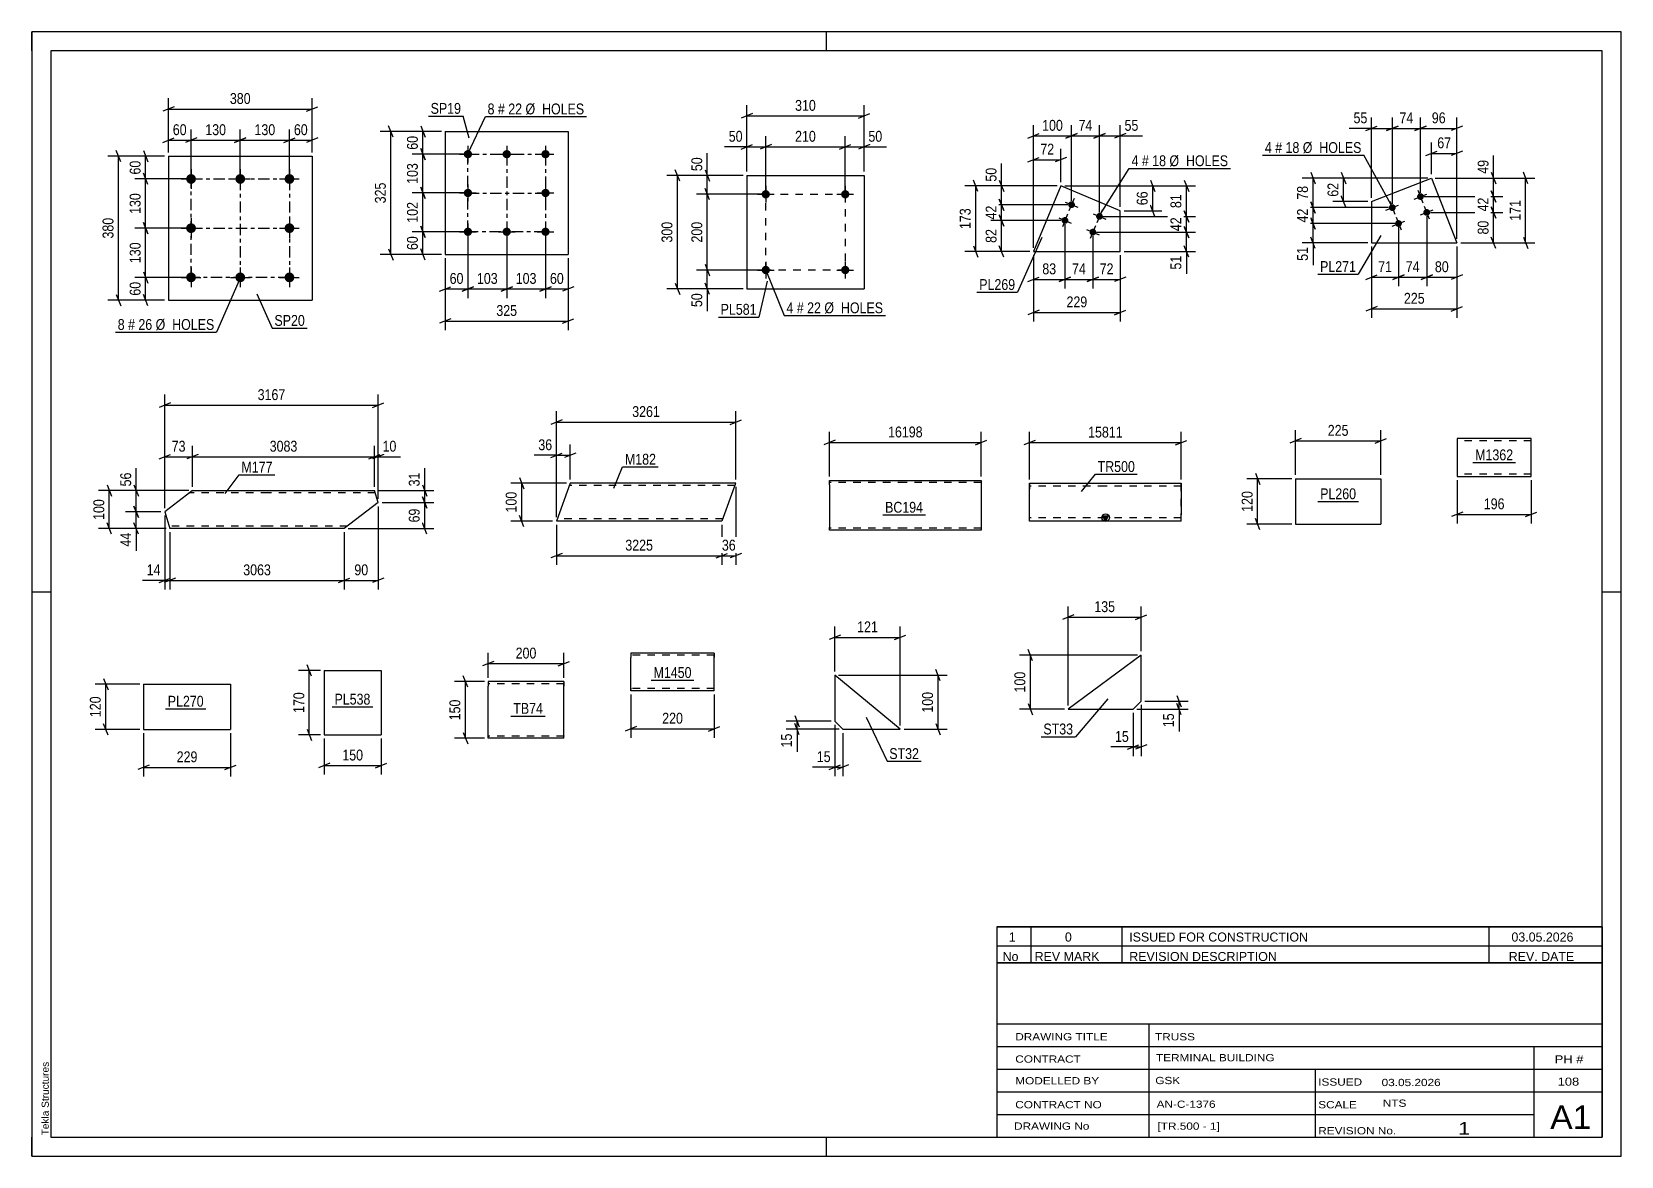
# Model space of a CAD drawing. Header units: millimetres. Extents: x 0 to 1766, y 0 to 560.
# Drawn here: x 0 to 420, y 0 to 297 of the extents above; entities that cross this region are included whole.
import ezdxf

# ---------------------------------------------------------------- set-up
doc = ezdxf.new("R2010")
doc.units = ezdxf.units.MM
doc.linetypes.add('DXK_LINE_DOT2', pattern=[3.9198, 1.9599, -1.9599])
doc.linetypes.add('DXK_LINE_DOT3', pattern=[5.9187, 2.979, -0.9799, 0.9799, -0.9799])
doc.styles.add('Arial', font='ARIAL.TTF', dxfattribs={"height": 0.2})
doc.styles.add('Arial Narrow', font='ARIALN.TTF', dxfattribs={"height": 0.2})

# ---------------------------------------------------------------- blocks, each defined once
blk = doc.blocks.new('Unknown-814172123-12323')
at = {"color": 7, "linetype": 'Continuous'}
for p, q in [((255, 51.05), (255, 5)), ((255, 51.05), (415, 51.05)), ((415, 51), (415, 5)), ((255, 35), (415, 35)), ((295.14, 35), (295.14, 5)), ((255, 29), (415, 29)), ((397, 5.05), (397, 29.05)), ((255, 23), (415, 23)), ((339.14, 23), (339.14, 5)), ((255, 17), (415, 17)), ((255, 11), (397, 11)), ((255, 5), (415, 5))]:
    blk.add_line(p, q, dxfattribs=at)
at = {"color": 7, "style": 'Arial Narrow'}
for s, height, width, p in [('DRAWING TITLE', 1.9089, 1.425378, (259.88, 30.61)), ('TRUSS', 1.909, 1.425378, (296.81, 30.59)), ('CONTRACT', 1.909, 1.425378, (259.88, 24.71)), ('TERMINAL BUILDING', 1.9089, 1.425378, (297.06, 25.07)), ('MODELLED BY', 1.9089, 1.425378, (259.88, 18.98)), ('GSK', 1.909, 1.425378, (296.88, 19.04)), ('ISSUED', 1.909, 1.425378, (339.94, 18.64)), ('03.05.2026', 1.909, 1.425378, (356.69, 18.52)), ('CONTRACT NO', 1.9089, 1.425378, (259.88, 12.66)), ('AN-C-1376', 1.909, 1.425378, (297.23, 12.78)), ('SCALE', 1.909, 1.425378, (339.94, 12.65)), ('A1', 6.204, 1.25, (401.24, 7.2)), ('DRAWING No', 1.909, 1.425378, (259.56, 7)), ('[TR.500 - 1]', 1.9089, 1.425378, (297.46, 6.99)), ('1', 3.34, 1.5, (376.91, 5.68)), ('REVISION No.', 1.9089, 1.425378, (339.94, 5.77))]:
    blk.add_text(s, height=height, dxfattribs=dict(at, width=width)).set_placement(p)
at = {"color": 7, "linetype": 'Continuous', "style": 'Arial Narrow'}
for s, height, width, p in [('PH #', 2.1, 1.42538, (402.4, 24.55)), ('108', 2.1, 1.42538, (403.19, 18.65)), ('NTS', 1.909, 1.425378, (357, 13.05))]:
    blk.add_text(s, height=height, dxfattribs=dict(at, width=width)).set_placement(p)
blk = doc.blocks.new('Unknown-814172123-1135')
at = {"color": 5, "linetype": 'Continuous'}
for p, q in [((420, 297), (0, 297)), ((0, 297), (0, 0)), ((0, 292), (0, 297)), ((210, 292), (210, 297)), ((420, 0), (420, 297)), ((415, 292), (5, 292)), ((5, 292), (5, 5)), ((415, 5), (415, 292)), ((5, 149), (0, 149)), ((420, 149), (415, 149)), ((0, 0), (0, 5)), ((5, 5), (415, 5)), ((210, 0), (210, 5)), ((0, 0), (420, 0))]:
    blk.add_line(p, q, dxfattribs=at)
at = {"color": 174, "linetype": 'Continuous', "style": 'Arial'}
blk.add_text('Tekla Structures', height=1.9102, rotation=90, dxfattribs=at).set_placement((4.5, 5.5))
blk = doc.blocks.new('Unknown-814172123-12324')
at = {"color": 7, "linetype": 'Continuous'}
for p, q in [((255, 60.55), (415, 60.55)), ((415, 60.55), (255, 60.55)), ((255, 60.55), (255, 55.55)), ((264, 60.55), (264, 55.55)), ((288, 60.55), (288, 55.55)), ((385, 60.55), (385, 55.55)), ((415, 60.55), (415, 55.55)), ((255, 55.55), (415, 55.55)), ((255, 55.55), (255, 51.05)), ((255, 55.55), (415, 55.55)), ((264, 55.55), (264, 51.05)), ((288, 55.55), (288, 51.05)), ((385, 55.55), (385, 51.05)), ((415, 55.55), (415, 51.05)), ((415, 51.05), (255, 51.05))]:
    blk.add_line(p, q, dxfattribs=at)
at = {"color": 7, "linetype": 'Continuous', "style": 'Arial Narrow'}
for s, height, width, p in [('1', 2.39, 1.196471, (258.16, 56.7)), ('0', 2.39, 1.196471, (273, 56.7)), ('ISSUED FOR CONSTRUCTION', 2.3861, 1.196471, (290, 56.7)), ('03.05.2026', 2.386, 1.196471, (391, 56.7)), ('No', 2.386, 1.2, (256.54, 51.55)), ('REV MARK', 2.386, 1.2, (265, 51.55)), ('REVISION DESCRIPTION', 2.3861, 1.2, (290, 51.55)), ('REV. DATE', 2.386, 1.2, (390.28, 51.55))]:
    blk.add_text(s, height=height, dxfattribs=dict(at, width=width)).set_placement(p)
blk = doc.blocks.new('Part-814172123-10601 - 10600')
at = {"color": 2, "linetype": 'Continuous'}
for p, q in [((354.05, 252.16), (369.87, 258.38)), ((369.87, 258.38), (376.59, 241.29)), ((354.05, 252.16), (354.05, 241.29)), ((354.05, 241.29), (376.59, 241.29))]:
    blk.add_line(p, q, dxfattribs=at)
blk = doc.blocks.new('Bolt-814172123-10602 - 10600')
at = {"linetype": 'Continuous'}
for points in [[(367.8, 253.8, -1), (366.12, 253.15, -1)], [(360.35, 250.88, -1), (358.68, 250.22, -1)], [(369.45, 249.62, -1), (367.77, 248.96, -1)], [(362, 246.69, -1), (360.32, 246.03, -1)]]:
    blk.add_hatch(color=1, dxfattribs=at).paths.add_polyline_path(points)
at = {"color": 1, "linetype": 'Continuous'}
for p, q in [((358.86, 252.22), (360.17, 248.87)), ((365.29, 252.82), (368.64, 254.13)), ((366.3, 255.15), (367.62, 251.8)), ((357.84, 249.89), (361.19, 251.21)), ((360.5, 248.04), (361.82, 244.69)), ((366.93, 248.63), (370.28, 249.95)), ((367.95, 250.96), (369.27, 247.61)), ((359.49, 245.7), (362.84, 247.02))]:
    blk.add_line(p, q, dxfattribs=at)
blk = doc.blocks.new('Part-814172123-2391 - 2375')
at = {"color": 2, "linetype": 'Continuous'}
for p, q in [((36.09, 264.13), (36.09, 226.13)), ((36.09, 264.13), (74.09, 264.13)), ((74.09, 264.13), (74.09, 226.13)), ((36.09, 226.13), (74.09, 226.13))]:
    blk.add_line(p, q, dxfattribs=at)
blk = doc.blocks.new('Bolt-814172123-2424 - 2375')
at = {"linetype": 'Continuous'}
for points in [[(42.09, 259.43, -1), (42.09, 256.83, -1)], [(55.09, 259.43, -1), (55.09, 256.83, -1)], [(68.09, 259.43, -1), (68.09, 256.83, -1)], [(42.09, 246.43, -1), (42.09, 243.83, -1)], [(68.09, 246.43, -1), (68.09, 243.83, -1)], [(42.09, 233.43, -1), (42.09, 230.83, -1)], [(55.09, 233.43, -1), (55.09, 230.83, -1)], [(68.09, 233.43, -1), (68.09, 230.83, -1)]]:
    blk.add_hatch(color=1, dxfattribs=at).paths.add_polyline_path(points)
at = {"color": 1, "linetype": 'Continuous'}
for p, q in [((42.09, 260.73), (42.09, 255.53)), ((55.09, 260.73), (55.09, 255.53)), ((68.09, 260.73), (68.09, 255.53)), ((39.49, 258.13), (44.69, 258.13)), ((52.49, 258.13), (57.69, 258.13)), ((65.49, 258.13), (70.69, 258.13)), ((39.49, 245.13), (44.69, 245.13)), ((42.09, 247.73), (42.09, 242.53)), ((65.49, 245.13), (70.69, 245.13)), ((68.09, 247.73), (68.09, 242.53)), ((39.49, 232.13), (44.69, 232.13)), ((42.09, 234.73), (42.09, 229.53)), ((52.49, 232.13), (57.69, 232.13)), ((55.09, 234.73), (55.09, 229.53)), ((65.49, 232.13), (70.69, 232.13)), ((68.09, 234.73), (68.09, 229.53))]:
    blk.add_line(p, q, dxfattribs=at)
blk = doc.blocks.new('Part-814172123-10479 - 10478')
at = {"color": 2, "linetype": 'Continuous'}
for p, q in [((29.56, 124.71), (29.56, 112.71)), ((29.56, 124.71), (52.49, 124.71)), ((52.49, 124.71), (52.49, 112.71)), ((29.56, 112.71), (52.49, 112.71))]:
    blk.add_line(p, q, dxfattribs=at)
blk = doc.blocks.new('Part-814172123-10487 - 10486')
at = {"color": 2, "linetype": 'Continuous'}
for p, q in [((333.93, 178.94), (333.93, 166.94)), ((333.93, 178.94), (356.47, 178.94)), ((356.47, 178.94), (356.47, 166.94)), ((333.93, 166.94), (356.47, 166.94))]:
    blk.add_line(p, q, dxfattribs=at)
blk = doc.blocks.new('Part-814172123-10503 - 10502')
at = {"color": 2, "linetype": 'Continuous'}
for p, q in [((293.15, 132.38), (273.87, 118.09)), ((293.16, 120.23), (293.15, 132.38)), ((273.87, 118.09), (291.01, 118.09)), ((293.16, 120.23), (291.01, 118.09))]:
    blk.add_line(p, q, dxfattribs=at)
blk = doc.blocks.new('Part-814172123-2584 - 2570')
at = {"color": 2, "linetype": 'Continuous'}
for p, q in [((77.3, 128.31), (77.3, 111.31)), ((77.3, 128.31), (92.3, 128.31)), ((92.3, 128.31), (92.3, 111.31)), ((77.3, 111.31), (92.3, 111.31))]:
    blk.add_line(p, q, dxfattribs=at)
blk = doc.blocks.new('Part-814172123-2766 - 2750')
at = {"color": 2, "linetype": 'Continuous'}
for p, q in [((142.27, 177.77), (138.63, 167.77)), ((162.27, 177.77), (142.27, 177.77)), ((186.01, 177.77), (162.37, 177.77)), ((185.98, 177.68), (182.37, 167.77)), ((186.01, 177.77), (185.98, 177.68)), ((162.27, 167.77), (138.63, 167.77)), ((182.37, 167.77), (162.37, 167.77))]:
    blk.add_line(p, q, dxfattribs=at)
at = {"color": 7, "linetype": 'DXK_LINE_DOT2'}
for p, q in [((162.27, 177.17), (142.05, 177.17)), ((185.79, 177.17), (162.37, 177.17)), ((185.98, 177.68), (186.01, 177.77)), ((162.27, 168.37), (138.85, 168.37)), ((182.59, 168.37), (162.37, 168.37))]:
    blk.add_line(p, q, dxfattribs=at)
blk = doc.blocks.new('Part-814172123-1678 - 1662')
at = {"color": 2, "linetype": 'Continuous'}
for p, q in [((40.9, 174.6), (35.13, 170.2)), ((42.47, 175.8), (40.9, 174.6)), ((42.47, 175.8), (42.47, 175.8)), ((42.47, 175.8), (62.47, 175.8)), ((62.57, 175.8), (90.58, 175.8)), ((91.56, 172.65), (82.57, 165.8)), ((91.56, 172.65), (90.58, 175.8)), ((35.13, 170.2), (36.5, 165.8)), ((62.47, 165.8), (36.5, 165.8)), ((82.57, 165.8), (62.57, 165.8))]:
    blk.add_line(p, q, dxfattribs=at)
at = {"color": 7, "linetype": 'DXK_LINE_DOT2'}
for p, q in [((40.9, 174.6), (40.9, 174.6)), ((40.9, 174.6), (40.9, 174.6)), ((40.9, 174.6), (40.9, 174.6)), ((42.47, 175.8), (41.5, 175.06)), ((62.47, 175.2), (41.68, 175.2)), ((90.77, 175.2), (62.57, 175.2)), ((62.47, 166.4), (36.31, 166.4)), ((83.36, 166.4), (62.57, 166.4))]:
    blk.add_line(p, q, dxfattribs=at)
blk = doc.blocks.new('Part-814172123-10593 - 10592')
at = {"color": 2, "linetype": 'Continuous'}
for p, q in [((271.95, 256.3), (264.7, 238.98)), ((287.63, 249.74), (271.95, 256.3)), ((287.63, 238.98), (287.63, 249.74)), ((264.7, 238.98), (287.63, 238.98))]:
    blk.add_line(p, q, dxfattribs=at)
blk = doc.blocks.new('Bolt-814172123-10594 - 10592')
at = {"linetype": 'Continuous'}
for points in [[(275.58, 250.99, -1), (273.92, 251.68, -1)], [(273.84, 246.83, -1), (272.18, 247.53, -1)], [(282.96, 247.9, -1), (281.3, 248.59, -1)], [(281.22, 243.75, -1), (279.56, 244.44, -1)]]:
    blk.add_hatch(color=1, dxfattribs=at).paths.add_polyline_path(points)
at = {"color": 1, "linetype": 'Continuous'}
for p, q in [((273.09, 252.03), (276.41, 250.64)), ((275.44, 252.99), (274.05, 249.67)), ((271.35, 247.88), (274.67, 246.49)), ((273.71, 248.84), (272.32, 245.52)), ((280.47, 248.94), (283.79, 247.55)), ((282.82, 249.91), (281.43, 246.58)), ((278.73, 244.79), (282.05, 243.4)), ((281.09, 245.75), (279.7, 242.43))]:
    blk.add_line(p, q, dxfattribs=at)
blk = doc.blocks.new('Part-814172123-2541 - 2527')
at = {"color": 2, "linetype": 'Continuous'}
for p, q in [((120.6, 125.38), (120.6, 124.18)), ((140.6, 125.38), (120.6, 125.38)), ((120.6, 111.12), (120.6, 124.18)), ((140.6, 125.38), (140.6, 125.28)), ((140.6, 125.28), (140.6, 124.18)), ((140.6, 110.38), (140.6, 124.18)), ((120.6, 110.47), (120.6, 111.12)), ((120.6, 110.38), (120.6, 110.47)), ((140.6, 110.38), (120.6, 110.38))]:
    blk.add_line(p, q, dxfattribs=at)
at = {"color": 7, "linetype": 'DXK_LINE_DOT2'}
for p, q in [((140.6, 124.78), (120.6, 124.78)), ((140.6, 124.18), (140.6, 125.02)), ((120.6, 111.12), (120.6, 110.73)), ((120.6, 110.98), (120.6, 111.02)), ((140.6, 110.98), (120.6, 110.98)), ((120.6, 110.38), (120.6, 110.38)), ((140.6, 110.98), (140.6, 111.12)), ((140.6, 111.02), (140.6, 110.98))]:
    blk.add_line(p, q, dxfattribs=at)
blk = doc.blocks.new('Part-814172123-2618 - 2612')
at = {"color": 2, "linetype": 'Continuous'}
for p, q in [((109.25, 270.68), (109.25, 238.18)), ((109.25, 270.68), (141.75, 270.68)), ((141.75, 270.68), (141.75, 238.18)), ((109.25, 238.18), (141.75, 238.18))]:
    blk.add_line(p, q, dxfattribs=at)
blk = doc.blocks.new('Bolt-814172123-2651 - 2612')
at = {"linetype": 'Continuous'}
for points in [[(115.25, 265.78, -1), (115.25, 263.58, -1)], [(125.5, 265.78, -1), (125.5, 263.58, -1)], [(135.75, 265.78, -1), (135.75, 263.58, -1)], [(115.25, 255.53, -1), (115.25, 253.33, -1)], [(135.75, 255.53, -1), (135.75, 253.33, -1)], [(115.25, 245.28, -1), (115.25, 243.08, -1)], [(125.5, 245.28, -1), (125.5, 243.08, -1)], [(135.75, 245.28, -1), (135.75, 243.08, -1)]]:
    blk.add_hatch(color=1, dxfattribs=at).paths.add_polyline_path(points)
at = {"color": 1, "linetype": 'Continuous'}
for p, q in [((113.05, 264.68), (117.45, 264.68)), ((115.25, 266.88), (115.25, 262.48)), ((123.3, 264.68), (127.7, 264.68)), ((125.5, 266.88), (125.5, 262.48)), ((133.55, 264.68), (137.95, 264.68)), ((135.75, 266.88), (135.75, 262.48)), ((115.25, 256.63), (115.25, 252.23)), ((135.75, 256.63), (135.75, 252.23)), ((113.05, 254.43), (117.45, 254.43)), ((133.55, 254.43), (137.95, 254.43)), ((113.05, 244.18), (117.45, 244.18)), ((115.25, 246.38), (115.25, 241.98)), ((123.3, 244.18), (127.7, 244.18)), ((125.5, 246.38), (125.5, 241.98)), ((133.55, 244.18), (137.95, 244.18)), ((135.75, 246.38), (135.75, 241.98))]:
    blk.add_line(p, q, dxfattribs=at)
blk = doc.blocks.new('Part-814172123-2324 - 2308')
at = {"color": 2, "linetype": 'Continuous'}
for p, q in [((212.21, 127.04), (212.21, 114.9)), ((229.48, 112.76), (212.21, 127.04)), ((212.21, 114.9), (214.35, 112.76)), ((214.35, 112.76), (229.48, 112.76))]:
    blk.add_line(p, q, dxfattribs=at)
blk = doc.blocks.new('Part-814172123-2216 - 2210')
at = {"color": 2, "linetype": 'Continuous'}
for p, q in [((210.79, 177.32), (210.79, 178.52)), ((210.79, 178.52), (230.79, 178.52)), ((210.79, 177.32), (210.79, 166.06)), ((230.89, 178.52), (250.89, 178.52)), ((250.89, 178.52), (250.89, 178.42)), ((250.89, 178.42), (250.89, 177.32)), ((250.89, 177.32), (250.89, 165.32)), ((210.79, 165.41), (210.79, 166.06)), ((210.79, 165.32), (210.79, 165.41)), ((230.79, 165.32), (210.79, 165.32)), ((250.89, 165.32), (230.89, 165.32))]:
    blk.add_line(p, q, dxfattribs=at)
at = {"color": 7, "linetype": 'DXK_LINE_DOT2'}
for p, q in [((230.79, 177.92), (210.79, 177.92)), ((250.89, 177.92), (230.89, 177.92)), ((250.89, 178.16), (250.89, 177.32)), ((210.79, 166.06), (210.79, 165.67)), ((210.79, 165.92), (210.79, 165.96)), ((230.79, 165.92), (210.79, 165.92)), ((250.89, 165.92), (230.89, 165.92)), ((250.89, 165.96), (250.89, 166.06)), ((250.89, 165.92), (250.89, 165.96)), ((250.89, 165.92), (250.89, 165.96))]:
    blk.add_line(p, q, dxfattribs=at)
blk = doc.blocks.new('Part-814172123-6429 - 6421')
at = {"linetype": 'Continuous'}
blk.add_hatch(color=2, dxfattribs=at).paths.add_polyline_path([(283.75, 167.78), (282.95, 169.18), (284.55, 169.18)])
at = {"color": 2, "linetype": 'Continuous'}
for p, q in [((263.65, 169.38), (263.65, 177.78)), ((263.65, 177.78), (283.65, 177.78)), ((283.75, 177.78), (303.75, 177.78)), ((303.75, 177.78), (303.75, 177.78)), ((303.75, 177.78), (303.75, 169.38)), ((263.65, 168.25), (263.65, 169.38)), ((263.65, 167.78), (263.65, 168.25)), ((283.75, 167.78), (282.95, 169.18)), ((282.95, 169.18), (284.55, 169.18)), ((284.55, 169.18), (283.75, 167.78)), ((303.75, 167.78), (303.75, 169.38)), ((283.65, 167.78), (263.65, 167.78)), ((303.75, 167.78), (283.75, 167.78)), ((303.75, 167.78), (303.75, 167.78))]:
    blk.add_line(p, q, dxfattribs=at)
at = {"color": 7, "linetype": 'DXK_LINE_DOT2'}
for p, q in [((263.65, 177.66), (263.65, 176.18)), ((283.65, 176.98), (263.65, 176.98)), ((303.75, 176.98), (283.75, 176.98)), ((303.75, 167.78), (303.75, 177.78)), ((303.75, 177.78), (303.75, 177.78)), ((303.75, 176.98), (303.75, 176.98)), ((263.65, 168.64), (263.65, 169.38)), ((263.65, 168.58), (263.65, 168.64)), ((263.65, 168.58), (263.65, 168.64)), ((263.65, 168.25), (263.65, 168.64)), ((283.65, 168.58), (263.65, 168.58)), ((303.75, 168.58), (283.75, 168.58)), ((303.75, 168.64), (303.75, 169.07)), ((303.75, 168.58), (303.75, 168.64)), ((303.75, 168.58), (303.75, 168.58)), ((303.75, 167.78), (303.75, 167.78))]:
    blk.add_line(p, q, dxfattribs=at)
at = {"color": 2, "linetype": 'Continuous'}
blk.add_circle((283.75, 168.68), 1, dxfattribs=at)
blk = doc.blocks.new('Part-814172123-1453 - 1437')
at = {"color": 2, "linetype": 'Continuous'}
for p, q in [((396.24, 189.54), (376.63, 189.54)), ((376.63, 189.54), (376.63, 179.63)), ((396.24, 179.54), (396.24, 189.54)), ((376.63, 179.63), (376.63, 179.54)), ((376.63, 179.54), (396.24, 179.54))]:
    blk.add_line(p, q, dxfattribs=at)
at = {"color": 7, "linetype": 'DXK_LINE_DOT2'}
for p, q in [((396.24, 188.94), (376.63, 188.94)), ((376.63, 180.14), (376.63, 180.19)), ((396.24, 180.14), (376.63, 180.14)), ((396.24, 180.14), (396.24, 180.19))]:
    blk.add_line(p, q, dxfattribs=at)
blk = doc.blocks.new('Bolt-814172123-1301 - 1267')
at = {"linetype": 'Continuous'}
for points in [[(195.05, 254.08, -1), (192.85, 254.08, -1)], [(216.05, 254.08, -1), (213.85, 254.08, -1)]]:
    blk.add_hatch(color=1, dxfattribs=at).paths.add_polyline_path(points)
at = {"color": 1, "linetype": 'Continuous'}
for p, q in [((193.95, 256.28), (193.95, 251.88)), ((214.95, 256.28), (214.95, 251.88)), ((191.75, 254.08), (196.15, 254.08)), ((212.75, 254.08), (217.15, 254.08))]:
    blk.add_line(p, q, dxfattribs=at)
blk = doc.blocks.new('Bolt-814172123-1306 - 1267')
at = {"linetype": 'Continuous'}
for points in [[(195.05, 234.08, -1), (192.85, 234.08, -1)], [(216.05, 234.08, -1), (213.85, 234.08, -1)]]:
    blk.add_hatch(color=1, dxfattribs=at).paths.add_polyline_path(points)
at = {"color": 1, "linetype": 'Continuous'}
for p, q in [((193.95, 236.28), (193.95, 231.88)), ((214.95, 236.28), (214.95, 231.88)), ((191.75, 234.08), (196.15, 234.08)), ((212.75, 234.08), (217.15, 234.08))]:
    blk.add_line(p, q, dxfattribs=at)
blk = doc.blocks.new('Part-814172123-1321 - 1267')
at = {"color": 2, "linetype": 'Continuous'}
for p, q in [((188.95, 259.07), (188.95, 229.07)), ((188.95, 259.07), (219.95, 259.07)), ((219.95, 259.07), (219.95, 229.07)), ((188.95, 229.07), (219.95, 229.07))]:
    blk.add_line(p, q, dxfattribs=at)
blk = doc.blocks.new('Part-814172123-1245 - 1227')
at = {"color": 2, "linetype": 'Continuous'}
for p, q in [((158.32, 132.91), (158.32, 131.71)), ((180.33, 132.91), (158.32, 132.91)), ((158.32, 123.66), (158.32, 131.71)), ((180.33, 132.91), (180.33, 132.82)), ((180.33, 132.82), (180.33, 131.71)), ((180.33, 122.91), (180.33, 131.71)), ((158.32, 123.01), (158.32, 123.66)), ((158.32, 122.91), (158.32, 123.01)), ((180.33, 122.91), (158.32, 122.91))]:
    blk.add_line(p, q, dxfattribs=at)
at = {"color": 7, "linetype": 'DXK_LINE_DOT2'}
for p, q in [((180.33, 132.31), (158.32, 132.31)), ((180.33, 131.71), (180.33, 132.56)), ((158.32, 123.66), (158.32, 123.27)), ((158.32, 123.51), (158.32, 123.56)), ((180.33, 123.51), (158.32, 123.51)), ((158.32, 122.91), (158.32, 122.91)), ((180.33, 123.51), (180.33, 123.56))]:
    blk.add_line(p, q, dxfattribs=at)
blk = doc.blocks.new('Rectangle-814172123-2512 - 2375')
at = {"color": 1, "linetype": 'DXK_LINE_DOT3'}
blk.add_lwpolyline([(42.09, 258.13), (68.09, 258.13), (68.09, 232.13), (42.09, 232.13), (42.09, 258.13)], close=True, dxfattribs=at)
blk = doc.blocks.new('Rectangle-814172123-2738 - 2612')
at = {"color": 1, "linetype": 'DXK_LINE_DOT3'}
blk.add_lwpolyline([(115.25, 264.68), (135.75, 264.68), (135.75, 244.18), (115.25, 244.18), (115.25, 264.68)], close=True, dxfattribs=at)
blk = doc.blocks.new('Rectangle-814172123-11330 - 1267')
at = {"color": 1, "linetype": 'DXK_LINE_DOT2'}
blk.add_lwpolyline([(193.95, 254.08), (214.95, 254.08), (214.95, 234.08), (193.95, 234.08), (193.95, 254.08)], close=True, dxfattribs=at)
blk = doc.blocks.new('Line-814172123-2505 - 2375')
at = {"color": 1, "linetype": 'DXK_LINE_DOT3'}
blk.add_line((55.09, 258.13), (55.09, 232.13), dxfattribs=at)
blk = doc.blocks.new('Line-814172123-2731 - 2612')
at = {"color": 1, "linetype": 'DXK_LINE_DOT3'}
blk.add_line((125.55, 264.68), (125.55, 244.18), dxfattribs=at)
blk = doc.blocks.new('Line-814172123-2497 - 2375')
at = {"color": 1, "linetype": 'DXK_LINE_DOT3'}
blk.add_line((42.09, 245.13), (68.09, 245.13), dxfattribs=at)
blk = doc.blocks.new('Line-814172123-2724 - 2612')
at = {"color": 1, "linetype": 'DXK_LINE_DOT3'}
blk.add_line((115.25, 254.38), (135.75, 254.38), dxfattribs=at)
blk = doc.blocks.new('StraightDimension-814172123-11565 - 10600')
at = {"color": 7, "linetype": 'Continuous'}
for p, q in [((354.05, 253.16), (354.05, 274.34)), ((359.52, 251.55), (359.52, 274.34)), ((352.55, 270.89), (355.55, 272.09)), ((354.05, 271.49), (359.52, 271.49)), ((361.02, 272.09), (358.02, 270.89))]:
    blk.add_line(p, q, dxfattribs=at)
at = {"color": 0}
blk.add_wipeout([(353.52, 272.24), (353.52, 276.44), (348.67, 276.44), (348.67, 272.24)], dxfattribs=at)
at = {"color": 7, "linetype": 'Continuous'}
blk.add_line((354.05, 271.49), (348.14, 271.49), dxfattribs=at)
blk.add_line((354.05, 271.49), (348.14, 271.49), dxfattribs=at)
at = {"color": 3, "style": 'Arial Narrow'}
blk.add_text('55', height=2.863, dxfattribs=at).set_placement((349.27, 272.84))
blk = doc.blocks.new('StraightDimension-814172123-10730 - 10600')
at = {"color": 7, "linetype": 'Continuous'}
for p, q in [((354.05, 240.29), (354.05, 221.43)), ((376.59, 240.29), (376.59, 221.43)), ((355.55, 224.43), (352.55, 223.23)), ((354.05, 223.83), (376.59, 223.83)), ((375.09, 223.23), (378.09, 224.43))]:
    blk.add_line(p, q, dxfattribs=at)
at = {"color": 0}
blk.add_wipeout([(368.66, 224.58), (368.66, 228.78), (361.98, 228.78), (361.98, 224.58)], dxfattribs=at)
at = {"color": 3, "style": 'Arial Narrow'}
blk.add_text('225', height=2.863, dxfattribs=at).set_placement((362.58, 225.18))
blk = doc.blocks.new('StraightDimension-814172123-11538 - 10600')
at = {"color": 7, "linetype": 'Continuous'}
for p, q in [((337.96, 247.86), (339.16, 244.86)), ((360.16, 246.36), (335.71, 246.36)), ((338.56, 241.29), (338.56, 246.36)), ((353.05, 241.29), (335.71, 241.29)), ((339.16, 239.79), (337.96, 242.79))]:
    blk.add_line(p, q, dxfattribs=at)
at = {"color": 0}
blk.add_wipeout([(337.81, 240.76), (333.61, 240.76), (333.61, 235.91), (337.81, 235.91)], dxfattribs=at)
at = {"color": 7, "linetype": 'Continuous'}
blk.add_line((338.56, 241.29), (338.56, 235.38), dxfattribs=at)
blk.add_line((338.56, 241.29), (338.56, 235.38), dxfattribs=at)
at = {"color": 3, "style": 'Arial Narrow'}
blk.add_text('51', height=2.863, rotation=90.0002, dxfattribs=at).set_placement((337.21, 236.51))
blk = doc.blocks.new('StraightDimension-814172123-10734 - 10600')
at = {"color": 7, "linetype": 'Continuous'}
for p, q in [((368.87, 258.38), (343.76, 258.38)), ((346.01, 259.88), (347.21, 256.88)), ((346.61, 252.16), (346.61, 258.38)), ((353.05, 252.16), (343.76, 252.16)), ((347.21, 250.66), (346.01, 253.66))]:
    blk.add_line(p, q, dxfattribs=at)
at = {"color": 0}
blk.add_wipeout([(345.86, 257.7), (341.66, 257.7), (341.66, 252.84), (345.86, 252.84)], dxfattribs=at)
at = {"color": 3, "style": 'Arial Narrow'}
blk.add_text('62', height=2.863, rotation=90.0002, dxfattribs=at).set_placement((345.26, 253.44))
blk = doc.blocks.new('StraightDimension-814172123-11594 - 10600')
at = {"color": 7, "linetype": 'Continuous'}
for p, q in [((369.61, 249.29), (388.68, 249.29)), ((385.68, 250.79), (386.88, 247.79)), ((386.28, 241.29), (386.28, 249.29)), ((377.59, 241.29), (388.68, 241.29)), ((386.88, 239.79), (385.68, 242.79))]:
    blk.add_line(p, q, dxfattribs=at)
at = {"color": 0}
blk.add_wipeout([(385.53, 247.72), (381.33, 247.72), (381.33, 242.86), (385.53, 242.86)], dxfattribs=at)
at = {"color": 3, "style": 'Arial Narrow'}
blk.add_text('80', height=2.863, rotation=90.0002, dxfattribs=at).set_placement((384.93, 243.46))
blk = doc.blocks.new('StraightDimension-814172123-10726 - 10600')
at = {"color": 7, "linetype": 'Continuous'}
for p, q in [((368.37, 264.29), (371.37, 265.49)), ((369.87, 259.38), (369.87, 267.74)), ((369.87, 264.89), (376.59, 264.89)), ((378.09, 265.49), (375.09, 264.29)), ((376.59, 242.29), (376.59, 267.74))]:
    blk.add_line(p, q, dxfattribs=at)
at = {"color": 0}
blk.add_wipeout([(375.66, 265.64), (375.66, 269.84), (370.8, 269.84), (370.8, 265.64)], dxfattribs=at)
at = {"color": 3, "style": 'Arial Narrow'}
blk.add_text('67', height=2.863, dxfattribs=at).set_placement((371.4, 266.24))
blk = doc.blocks.new('StraightDimension-814172123-10740 - 10600')
at = {"color": 7, "linetype": 'Continuous'}
for p, q in [((370.87, 258.38), (397.14, 258.38)), ((395.34, 256.88), (394.14, 259.88)), ((394.74, 241.29), (394.74, 258.38)), ((377.59, 241.29), (397.14, 241.29)), ((394.14, 242.79), (395.34, 239.79))]:
    blk.add_line(p, q, dxfattribs=at)
at = {"color": 0}
blk.add_wipeout([(393.99, 253.18), (389.79, 253.18), (389.79, 246.49), (393.99, 246.49)], dxfattribs=at)
at = {"color": 3, "style": 'Arial Narrow'}
blk.add_text('171', height=2.863, rotation=90.0002, dxfattribs=at).set_placement((393.39, 247.09))
blk = doc.blocks.new('StraightDimension-814172123-11507 - 10600')
at = {"color": 7, "linetype": 'Continuous'}
for p, q in [((368.61, 248.29), (368.61, 229.77)), ((376.59, 240.29), (376.59, 229.77)), ((367.11, 231.57), (370.11, 232.77)), ((368.61, 232.17), (376.59, 232.17)), ((378.09, 232.77), (375.09, 231.57))]:
    blk.add_line(p, q, dxfattribs=at)
at = {"color": 0}
blk.add_wipeout([(375.03, 232.92), (375.03, 237.12), (370.17, 237.12), (370.17, 232.92)], dxfattribs=at)
at = {"color": 3, "style": 'Arial Narrow'}
blk.add_text('80', height=2.863, dxfattribs=at).set_placement((370.77, 233.52))
blk = doc.blocks.new('StraightDimension-814172123-11508 - 10600')
at = {"color": 7, "linetype": 'Continuous'}
for p, q in [((368.61, 248.29), (368.61, 229.77)), ((361.16, 245.36), (361.16, 229.77)), ((359.66, 231.57), (362.66, 232.77)), ((361.16, 232.17), (368.61, 232.17)), ((370.11, 232.77), (367.11, 231.57))]:
    blk.add_line(p, q, dxfattribs=at)
at = {"color": 0}
blk.add_wipeout([(367.31, 232.92), (367.31, 237.12), (362.46, 237.12), (362.46, 232.92)], dxfattribs=at)
at = {"color": 3, "style": 'Arial Narrow'}
blk.add_text('74', height=2.863, dxfattribs=at).set_placement((363.06, 233.52))
blk = doc.blocks.new('StraightDimension-814172123-11509 - 10600')
at = {"color": 7, "linetype": 'Continuous'}
for p, q in [((361.16, 245.36), (361.16, 229.77)), ((354.05, 240.29), (354.05, 229.77)), ((352.55, 231.57), (355.55, 232.77)), ((354.05, 232.17), (361.16, 232.17)), ((362.66, 232.77), (359.66, 231.57))]:
    blk.add_line(p, q, dxfattribs=at)
at = {"color": 0}
blk.add_wipeout([(360.03, 232.92), (360.03, 237.12), (355.18, 237.12), (355.18, 232.92)], dxfattribs=at)
at = {"color": 3, "style": 'Arial Narrow'}
blk.add_text('71', height=2.863, dxfattribs=at).set_placement((355.78, 233.52))
blk = doc.blocks.new('StraightDimension-814172123-11536 - 10600')
at = {"color": 7, "linetype": 'Continuous'}
for p, q in [((368.87, 258.38), (335.71, 258.38)), ((337.96, 259.88), (339.16, 256.88)), ((338.56, 250.55), (338.56, 258.38)), ((339.16, 249.05), (337.96, 252.05)), ((358.52, 250.55), (335.71, 250.55))]:
    blk.add_line(p, q, dxfattribs=at)
at = {"color": 0}
blk.add_wipeout([(337.81, 256.89), (333.61, 256.89), (333.61, 252.04), (337.81, 252.04)], dxfattribs=at)
at = {"color": 3, "style": 'Arial Narrow'}
blk.add_text('78', height=2.863, rotation=90.0002, dxfattribs=at).set_placement((337.21, 252.64))
blk = doc.blocks.new('StraightDimension-814172123-11537 - 10600')
at = {"color": 7, "linetype": 'Continuous'}
for p, q in [((337.96, 252.05), (339.16, 249.05)), ((358.52, 250.55), (335.71, 250.55)), ((339.16, 244.86), (337.96, 247.86)), ((338.56, 246.36), (338.56, 250.55)), ((360.16, 246.36), (335.71, 246.36))]:
    blk.add_line(p, q, dxfattribs=at)
at = {"color": 0}
blk.add_wipeout([(337.81, 250.88), (333.61, 250.88), (333.61, 246.03), (337.81, 246.03)], dxfattribs=at)
at = {"color": 3, "style": 'Arial Narrow'}
blk.add_text('42', height=2.863, rotation=90.0002, dxfattribs=at).set_placement((337.21, 246.63))
blk = doc.blocks.new('StraightDimension-814172123-11563 - 10600')
at = {"color": 7, "linetype": 'Continuous'}
for p, q in [((366.96, 254.48), (366.96, 274.34)), ((376.59, 242.29), (376.59, 274.34)), ((365.46, 270.89), (368.46, 272.09)), ((366.96, 271.49), (376.59, 271.49)), ((378.09, 272.09), (375.09, 270.89))]:
    blk.add_line(p, q, dxfattribs=at)
at = {"color": 0}
blk.add_wipeout([(374.2, 272.24), (374.2, 276.44), (369.35, 276.44), (369.35, 272.24)], dxfattribs=at)
at = {"color": 3, "style": 'Arial Narrow'}
blk.add_text('96', height=2.863, dxfattribs=at).set_placement((369.95, 272.84))
blk = doc.blocks.new('StraightDimension-814172123-11564 - 10600')
at = {"color": 7, "linetype": 'Continuous'}
for p, q in [((359.52, 251.55), (359.52, 274.34)), ((366.96, 254.48), (366.96, 274.34)), ((358.02, 270.89), (361.02, 272.09)), ((359.52, 271.49), (366.96, 271.49)), ((368.46, 272.09), (365.46, 270.89))]:
    blk.add_line(p, q, dxfattribs=at)
at = {"color": 0}
blk.add_wipeout([(365.67, 272.24), (365.67, 276.44), (360.81, 276.44), (360.81, 272.24)], dxfattribs=at)
at = {"color": 3, "style": 'Arial Narrow'}
blk.add_text('74', height=2.863, dxfattribs=at).set_placement((361.41, 272.84))
blk = doc.blocks.new('StraightDimension-814172123-11592 - 10600')
at = {"color": 7, "linetype": 'Continuous'}
for p, q in [((370.87, 258.38), (388.68, 258.38)), ((385.68, 259.88), (386.88, 256.88)), ((386.28, 253.48), (386.28, 258.38)), ((367.96, 253.48), (388.68, 253.48)), ((386.88, 251.98), (385.68, 254.98))]:
    blk.add_line(p, q, dxfattribs=at)
at = {"color": 0}
blk.add_wipeout([(385.53, 263.76), (381.33, 263.76), (381.33, 258.9), (385.53, 258.9)], dxfattribs=at)
at = {"color": 7, "linetype": 'Continuous'}
blk.add_line((386.28, 258.38), (386.28, 264.29), dxfattribs=at)
blk.add_line((386.28, 258.38), (386.28, 264.29), dxfattribs=at)
at = {"color": 3, "style": 'Arial Narrow'}
blk.add_text('49', height=2.863, rotation=90.0002, dxfattribs=at).set_placement((384.93, 259.5))
blk = doc.blocks.new('StraightDimension-814172123-11593 - 10600')
at = {"color": 7, "linetype": 'Continuous'}
for p, q in [((367.96, 253.48), (388.68, 253.48)), ((385.68, 254.98), (386.88, 251.98)), ((386.28, 249.29), (386.28, 253.48)), ((369.61, 249.29), (388.68, 249.29)), ((386.88, 247.79), (385.68, 250.79))]:
    blk.add_line(p, q, dxfattribs=at)
at = {"color": 0}
blk.add_wipeout([(385.53, 253.81), (381.33, 253.81), (381.33, 248.95), (385.53, 248.95)], dxfattribs=at)
at = {"color": 3, "style": 'Arial Narrow'}
blk.add_text('42', height=2.863, rotation=90.0002, dxfattribs=at).set_placement((384.93, 249.55))
blk = doc.blocks.new('StraightDimension-814172123-2426 - 2375')
at = {"color": 7, "linetype": 'Continuous'}
for p, q in [((37.59, 277.2), (34.59, 276)), ((36.09, 265.13), (36.09, 279.45)), ((72.59, 276), (75.59, 277.2)), ((74.09, 265.13), (74.09, 279.45)), ((36.09, 276.6), (74.09, 276.6))]:
    blk.add_line(p, q, dxfattribs=at)
at = {"color": 0}
blk.add_wipeout([(58.43, 277.35), (58.43, 281.55), (51.75, 281.55), (51.75, 277.35)], dxfattribs=at)
at = {"color": 3, "style": 'Arial Narrow'}
blk.add_text('380', height=2.863, dxfattribs=at).set_placement((52.35, 277.95))
blk = doc.blocks.new('StraightDimension-814172123-2437 - 2375')
at = {"color": 7, "linetype": 'Continuous'}
for p, q in [((66.59, 267.76), (69.59, 268.96)), ((68.09, 259.13), (68.09, 271.21)), ((75.59, 268.96), (72.59, 267.76)), ((74.09, 265.13), (74.09, 271.21)), ((68.09, 268.36), (74.09, 268.36))]:
    blk.add_line(p, q, dxfattribs=at)
at = {"color": 0}
blk.add_wipeout([(73.52, 269.11), (73.52, 273.31), (68.66, 273.31), (68.66, 269.11)], dxfattribs=at)
at = {"color": 3, "style": 'Arial Narrow'}
blk.add_text('60', height=2.863, dxfattribs=at).set_placement((69.26, 269.71))
blk = doc.blocks.new('StraightDimension-814172123-2447 - 2375')
at = {"color": 7, "linetype": 'Continuous'}
for p, q in [((34.59, 267.76), (37.59, 268.96)), ((36.09, 265.13), (36.09, 271.21)), ((43.59, 268.96), (40.59, 267.76)), ((42.09, 259.13), (42.09, 271.21)), ((36.09, 268.36), (42.09, 268.36))]:
    blk.add_line(p, q, dxfattribs=at)
at = {"color": 0}
blk.add_wipeout([(41.52, 269.11), (41.52, 273.31), (36.66, 273.31), (36.66, 269.11)], dxfattribs=at)
at = {"color": 3, "style": 'Arial Narrow'}
blk.add_text('60', height=2.863, dxfattribs=at).set_placement((37.26, 269.71))
blk = doc.blocks.new('StraightDimension-814172123-2457 - 2375')
at = {"color": 7, "linetype": 'Continuous'}
for p, q in [((43.59, 268.96), (40.59, 267.76)), ((42.09, 259.13), (42.09, 271.21)), ((53.59, 267.76), (56.59, 268.96)), ((55.09, 259.13), (55.09, 271.21)), ((42.09, 268.36), (55.09, 268.36))]:
    blk.add_line(p, q, dxfattribs=at)
at = {"color": 0}
blk.add_wipeout([(51.93, 269.11), (51.93, 273.31), (45.25, 273.31), (45.25, 269.11)], dxfattribs=at)
at = {"color": 3, "style": 'Arial Narrow'}
blk.add_text('130', height=2.863, dxfattribs=at).set_placement((45.85, 269.71))
blk = doc.blocks.new('StraightDimension-814172123-2459 - 2375')
at = {"color": 7, "linetype": 'Continuous'}
for p, q in [((56.59, 268.96), (53.59, 267.76)), ((55.09, 259.13), (55.09, 271.21)), ((66.59, 267.76), (69.59, 268.96)), ((68.09, 259.13), (68.09, 271.21)), ((55.09, 268.36), (68.09, 268.36))]:
    blk.add_line(p, q, dxfattribs=at)
at = {"color": 0}
blk.add_wipeout([(64.93, 269.11), (64.93, 273.31), (58.25, 273.31), (58.25, 269.11)], dxfattribs=at)
at = {"color": 3, "style": 'Arial Narrow'}
blk.add_text('130', height=2.863, dxfattribs=at).set_placement((58.85, 269.71))
blk = doc.blocks.new('StraightDimension-814172123-2462 - 2375')
at = {"color": 7, "linetype": 'Continuous'}
for p, q in [((23.52, 262.63), (22.32, 265.63)), ((35.09, 264.13), (20.07, 264.13)), ((22.92, 226.13), (22.92, 264.13)), ((22.32, 227.63), (23.52, 224.63)), ((35.09, 226.13), (20.07, 226.13))]:
    blk.add_line(p, q, dxfattribs=at)
at = {"color": 0}
blk.add_wipeout([(22.17, 248.47), (17.97, 248.47), (17.97, 241.79), (22.17, 241.79)], dxfattribs=at)
at = {"color": 3, "style": 'Arial Narrow'}
blk.add_text('380', height=2.863, rotation=90.0002, dxfattribs=at).set_placement((21.57, 242.39))
blk = doc.blocks.new('StraightDimension-814172123-2473 - 2375')
at = {"color": 7, "linetype": 'Continuous'}
for p, q in [((29.49, 265.63), (30.69, 262.63)), ((35.09, 264.13), (27.24, 264.13)), ((30.09, 258.13), (30.09, 264.13)), ((41.09, 258.13), (27.24, 258.13)), ((30.69, 256.63), (29.49, 259.63))]:
    blk.add_line(p, q, dxfattribs=at)
at = {"color": 0}
blk.add_wipeout([(29.34, 263.56), (25.14, 263.56), (25.14, 258.7), (29.34, 258.7)], dxfattribs=at)
at = {"color": 3, "style": 'Arial Narrow'}
blk.add_text('60', height=2.863, rotation=90.0002, dxfattribs=at).set_placement((28.74, 259.3))
blk = doc.blocks.new('StraightDimension-814172123-2483 - 2375')
at = {"color": 7, "linetype": 'Continuous'}
for p, q in [((41.09, 232.13), (27.24, 232.13)), ((29.49, 233.63), (30.69, 230.63)), ((30.09, 226.13), (30.09, 232.13)), ((30.69, 224.63), (29.49, 227.63)), ((35.09, 226.13), (27.24, 226.13))]:
    blk.add_line(p, q, dxfattribs=at)
at = {"color": 0}
blk.add_wipeout([(29.34, 231.56), (25.14, 231.56), (25.14, 226.7), (29.34, 226.7)], dxfattribs=at)
at = {"color": 3, "style": 'Arial Narrow'}
blk.add_text('60', height=2.863, rotation=90.0002, dxfattribs=at).set_placement((28.74, 227.3))
blk = doc.blocks.new('StraightDimension-814172123-2493 - 2375')
at = {"color": 7, "linetype": 'Continuous'}
for p, q in [((41.09, 245.13), (27.24, 245.13)), ((30.69, 243.63), (29.49, 246.63)), ((30.09, 232.13), (30.09, 245.13)), ((41.09, 232.13), (27.24, 232.13)), ((29.49, 233.63), (30.69, 230.63))]:
    blk.add_line(p, q, dxfattribs=at)
at = {"color": 0}
blk.add_wipeout([(29.34, 241.97), (25.14, 241.97), (25.14, 235.29), (29.34, 235.29)], dxfattribs=at)
at = {"color": 3, "style": 'Arial Narrow'}
blk.add_text('130', height=2.863, rotation=90.0002, dxfattribs=at).set_placement((28.74, 235.89))
blk = doc.blocks.new('StraightDimension-814172123-2495 - 2375')
at = {"color": 7, "linetype": 'Continuous'}
for p, q in [((41.09, 258.13), (27.24, 258.13)), ((30.69, 256.63), (29.49, 259.63)), ((30.09, 245.13), (30.09, 258.13)), ((41.09, 245.13), (27.24, 245.13)), ((29.49, 246.63), (30.69, 243.63))]:
    blk.add_line(p, q, dxfattribs=at)
at = {"color": 0}
blk.add_wipeout([(29.34, 254.97), (25.14, 254.97), (25.14, 248.29), (29.34, 248.29)], dxfattribs=at)
at = {"color": 3, "style": 'Arial Narrow'}
blk.add_text('130', height=2.863, rotation=90.0002, dxfattribs=at).set_placement((28.74, 248.89))
blk = doc.blocks.new('StraightDimension-814172123-10640 - 10478')
at = {"color": 7, "linetype": 'Continuous'}
for p, q in [((29.56, 111.71), (29.56, 100.31)), ((52.49, 111.71), (52.49, 100.31)), ((31.06, 103.31), (28.06, 102.11)), ((29.56, 102.71), (52.49, 102.71)), ((50.99, 102.11), (53.99, 103.31))]:
    blk.add_line(p, q, dxfattribs=at)
at = {"color": 0}
blk.add_wipeout([(44.37, 103.46), (44.37, 107.66), (37.69, 107.66), (37.69, 103.46)], dxfattribs=at)
at = {"color": 3, "style": 'Arial Narrow'}
blk.add_text('229', height=2.863, dxfattribs=at).set_placement((38.29, 104.06))
blk = doc.blocks.new('StraightDimension-814172123-10636 - 10478')
at = {"color": 7, "linetype": 'Continuous'}
for p, q in [((18.96, 126.21), (20.16, 123.21)), ((28.56, 124.71), (16.71, 124.71)), ((19.56, 112.71), (19.56, 124.71)), ((20.16, 111.21), (18.96, 114.21)), ((28.56, 112.71), (16.71, 112.71))]:
    blk.add_line(p, q, dxfattribs=at)
at = {"color": 0}
blk.add_wipeout([(18.81, 122.05), (14.61, 122.05), (14.61, 115.37), (18.81, 115.37)], dxfattribs=at)
at = {"color": 3, "style": 'Arial Narrow'}
blk.add_text('120', height=2.863, rotation=90.0002, dxfattribs=at).set_placement((18.21, 115.97))
blk = doc.blocks.new('StraightDimension-814172123-10648 - 10486')
at = {"color": 7, "linetype": 'Continuous'}
for p, q in [((335.43, 189.54), (332.43, 188.34)), ((333.93, 179.94), (333.93, 191.79)), ((354.97, 188.34), (357.97, 189.54)), ((356.47, 179.94), (356.47, 191.79)), ((333.93, 188.94), (356.47, 188.94))]:
    blk.add_line(p, q, dxfattribs=at)
at = {"color": 0}
blk.add_wipeout([(348.54, 189.69), (348.54, 193.89), (341.86, 193.89), (341.86, 189.69)], dxfattribs=at)
at = {"color": 3, "style": 'Arial Narrow'}
blk.add_text('225', height=2.863, dxfattribs=at).set_placement((342.46, 190.29))
blk = doc.blocks.new('StraightDimension-814172123-10644 - 10486')
at = {"color": 7, "linetype": 'Continuous'}
for p, q in [((332.93, 178.94), (321.08, 178.94)), ((323.33, 180.44), (324.53, 177.44)), ((323.93, 166.94), (323.93, 178.94)), ((324.53, 165.44), (323.33, 168.44)), ((332.93, 166.94), (321.08, 166.94))]:
    blk.add_line(p, q, dxfattribs=at)
at = {"color": 0}
blk.add_wipeout([(323.18, 176.29), (318.98, 176.29), (318.98, 169.6), (323.18, 169.6)], dxfattribs=at)
at = {"color": 3, "style": 'Arial Narrow'}
blk.add_text('120', height=2.863, rotation=90.0002, dxfattribs=at).set_placement((322.58, 170.2))
blk = doc.blocks.new('StraightDimension-814172123-10660 - 10502')
at = {"color": 7, "linetype": 'Continuous'}
for p, q in [((293.16, 119.23), (293.16, 105.69)), ((291.01, 117.09), (291.01, 105.69)), ((289.51, 107.49), (292.51, 108.69)), ((291.01, 108.09), (293.16, 108.09)), ((294.66, 108.69), (291.66, 107.49))]:
    blk.add_line(p, q, dxfattribs=at)
at = {"color": 0}
blk.add_wipeout([(290.49, 108.84), (290.49, 113.04), (285.63, 113.04), (285.63, 108.84)], dxfattribs=at)
at = {"color": 7, "linetype": 'Continuous'}
blk.add_line((291.01, 108.09), (285.11, 108.09), dxfattribs=at)
blk.add_line((291.01, 108.09), (285.11, 108.09), dxfattribs=at)
at = {"color": 3, "style": 'Arial Narrow'}
blk.add_text('15', height=2.863, dxfattribs=at).set_placement((286.23, 109.44))
blk = doc.blocks.new('StraightDimension-814172123-10652 - 10502')
at = {"color": 7, "linetype": 'Continuous'}
for p, q in [((292.01, 118.09), (305.56, 118.09)), ((294.16, 120.23), (305.56, 120.23)), ((302.56, 121.73), (303.76, 118.73)), ((303.76, 116.59), (302.56, 119.59)), ((303.16, 118.09), (303.16, 120.23))]:
    blk.add_line(p, q, dxfattribs=at)
at = {"color": 0}
blk.add_wipeout([(302.41, 117.57), (298.21, 117.57), (298.21, 112.71), (302.41, 112.71)], dxfattribs=at)
at = {"color": 7, "linetype": 'Continuous'}
blk.add_line((303.16, 118.09), (303.16, 112.18), dxfattribs=at)
blk.add_line((303.16, 118.09), (303.16, 112.18), dxfattribs=at)
at = {"color": 3, "style": 'Arial Narrow'}
blk.add_text('15', height=2.863, rotation=90.0002, dxfattribs=at).set_placement((301.81, 113.31))
blk = doc.blocks.new('StraightDimension-814172123-10664 - 10502')
at = {"color": 7, "linetype": 'Continuous'}
for p, q in [((275.37, 142.98), (272.37, 141.78)), ((273.87, 119.09), (273.87, 145.23)), ((291.65, 141.78), (294.65, 142.98)), ((293.15, 133.38), (293.15, 145.23)), ((273.87, 142.38), (293.15, 142.38))]:
    blk.add_line(p, q, dxfattribs=at)
at = {"color": 0}
blk.add_wipeout([(286.85, 143.13), (286.85, 147.33), (280.17, 147.33), (280.17, 143.13)], dxfattribs=at)
at = {"color": 3, "style": 'Arial Narrow'}
blk.add_text('135', height=2.863, dxfattribs=at).set_placement((280.77, 143.73))
blk = doc.blocks.new('StraightDimension-814172123-10656 - 10502')
at = {"color": 7, "linetype": 'Continuous'}
for p, q in [((292.16, 132.38), (261.02, 132.38)), ((264.47, 130.88), (263.27, 133.88)), ((263.87, 118.09), (263.87, 132.38)), ((272.87, 118.09), (261.02, 118.09)), ((263.27, 119.59), (264.47, 116.59))]:
    blk.add_line(p, q, dxfattribs=at)
at = {"color": 0}
blk.add_wipeout([(263.12, 128.58), (258.92, 128.58), (258.92, 121.89), (263.12, 121.89)], dxfattribs=at)
at = {"color": 3, "style": 'Arial Narrow'}
blk.add_text('100', height=2.863, rotation=90.0002, dxfattribs=at).set_placement((262.52, 122.49))
blk = doc.blocks.new('StraightDimension-814172123-2586 - 2570')
at = {"color": 7, "linetype": 'Continuous'}
for p, q in [((77.3, 110.31), (77.3, 100.78)), ((92.3, 110.31), (92.3, 100.78)), ((78.8, 103.78), (75.8, 102.58)), ((77.3, 103.18), (92.3, 103.18)), ((90.8, 102.58), (93.8, 103.78))]:
    blk.add_line(p, q, dxfattribs=at)
at = {"color": 0}
blk.add_wipeout([(88.15, 103.93), (88.15, 108.13), (81.46, 108.13), (81.46, 103.93)], dxfattribs=at)
at = {"color": 3, "style": 'Arial Narrow'}
blk.add_text('150', height=2.863, dxfattribs=at).set_placement((82.06, 104.53))
blk = doc.blocks.new('StraightDimension-814172123-2597 - 2570')
at = {"color": 7, "linetype": 'Continuous'}
for p, q in [((76.3, 128.31), (70.49, 128.31)), ((73.94, 126.81), (72.74, 129.81)), ((73.34, 111.31), (73.34, 128.31)), ((76.3, 111.31), (70.49, 111.31)), ((72.74, 112.81), (73.94, 109.81))]:
    blk.add_line(p, q, dxfattribs=at)
at = {"color": 0}
blk.add_wipeout([(72.59, 123.15), (68.39, 123.15), (68.39, 116.47), (72.59, 116.47)], dxfattribs=at)
at = {"color": 3, "style": 'Arial Narrow'}
blk.add_text('170', height=2.863, rotation=90.0002, dxfattribs=at).set_placement((71.99, 117.07))
blk = doc.blocks.new('StraightDimension-814172123-2780 - 2750')
at = {"color": 7, "linetype": 'Continuous'}
for p, q in [((137.13, 184.54), (140.13, 185.74)), ((138.63, 168.77), (138.63, 187.99)), ((138.63, 185.14), (142.27, 185.14)), ((143.77, 185.74), (140.77, 184.54)), ((142.27, 178.77), (142.27, 187.99))]:
    blk.add_line(p, q, dxfattribs=at)
at = {"color": 0}
blk.add_wipeout([(138.11, 185.89), (138.11, 190.09), (133.25, 190.09), (133.25, 185.89)], dxfattribs=at)
at = {"color": 7, "linetype": 'Continuous'}
blk.add_line((138.63, 185.14), (132.73, 185.14), dxfattribs=at)
blk.add_line((138.63, 185.14), (132.73, 185.14), dxfattribs=at)
at = {"color": 3, "style": 'Arial Narrow'}
blk.add_text('36', height=2.863, dxfattribs=at).set_placement((133.85, 186.49))
blk = doc.blocks.new('StraightDimension-814172123-2817 - 2750')
at = {"color": 7, "linetype": 'Continuous'}
for p, q in [((138.63, 166.77), (138.63, 156.22)), ((182.37, 166.77), (182.37, 156.22)), ((140.13, 159.22), (137.13, 158.02)), ((138.63, 158.62), (182.37, 158.62)), ((180.87, 158.02), (183.87, 159.22))]:
    blk.add_line(p, q, dxfattribs=at)
at = {"color": 0}
blk.add_wipeout([(164.76, 159.37), (164.76, 163.57), (156.24, 163.57), (156.24, 159.37)], dxfattribs=at)
at = {"color": 3, "style": 'Arial Narrow'}
blk.add_text('3225', height=2.863, dxfattribs=at).set_placement((156.84, 159.97))
blk = doc.blocks.new('StraightDimension-814172123-2769 - 2750')
at = {"color": 7, "linetype": 'Continuous'}
for p, q in [((140.13, 194.51), (137.13, 193.31)), ((138.63, 168.77), (138.63, 196.76)), ((138.63, 193.91), (186.01, 193.91)), ((184.51, 193.31), (187.51, 194.51)), ((186.01, 178.77), (186.01, 196.76))]:
    blk.add_line(p, q, dxfattribs=at)
at = {"color": 0}
blk.add_wipeout([(166.58, 194.66), (166.58, 198.86), (158.06, 198.86), (158.06, 194.66)], dxfattribs=at)
at = {"color": 3, "style": 'Arial Narrow'}
blk.add_text('3261', height=2.863, dxfattribs=at).set_placement((158.66, 195.26))
blk = doc.blocks.new('StraightDimension-814172123-2805 - 2750')
at = {"color": 7, "linetype": 'Continuous'}
for p, q in [((186.01, 176.77), (186.01, 156.22)), ((182.37, 166.77), (182.37, 156.22)), ((180.87, 158.02), (183.87, 159.22)), ((182.37, 158.62), (186.01, 158.62)), ((187.51, 159.22), (184.51, 158.02))]:
    blk.add_line(p, q, dxfattribs=at)
at = {"color": 0}
blk.add_wipeout([(186.62, 159.37), (186.62, 163.57), (181.76, 163.57), (181.76, 159.37)], dxfattribs=at)
at = {"color": 3, "style": 'Arial Narrow'}
blk.add_text('36', height=2.863, dxfattribs=at).set_placement((182.36, 159.97))
blk = doc.blocks.new('StraightDimension-814172123-11783 - 2750')
at = {"color": 7, "linetype": 'Continuous'}
for p, q in [((141.27, 177.77), (126.6, 177.77)), ((128.85, 179.27), (130.05, 176.27)), ((129.45, 167.77), (129.45, 177.77)), ((130.05, 166.27), (128.85, 169.27)), ((137.63, 167.77), (126.6, 167.77))]:
    blk.add_line(p, q, dxfattribs=at)
at = {"color": 0}
blk.add_wipeout([(128.69, 176.11), (124.49, 176.11), (124.49, 169.43), (128.69, 169.43)], dxfattribs=at)
at = {"color": 3, "style": 'Arial Narrow'}
blk.add_text('100', height=2.863, rotation=90.0002, dxfattribs=at).set_placement((128.1, 170.03))
blk = doc.blocks.new('StraightDimension-814172123-1738 - 1662')
at = {"color": 7, "linetype": 'Continuous'}
for p, q in [((91.56, 171.65), (91.56, 149.7)), ((82.57, 164.8), (82.57, 149.7)), ((81.07, 151.5), (84.07, 152.7)), ((82.57, 152.1), (91.56, 152.1)), ((93.06, 152.7), (90.06, 151.5))]:
    blk.add_line(p, q, dxfattribs=at)
at = {"color": 0}
blk.add_wipeout([(89.5, 152.85), (89.5, 157.05), (84.64, 157.05), (84.64, 152.85)], dxfattribs=at)
at = {"color": 3, "style": 'Arial Narrow'}
blk.add_text('90', height=2.863, dxfattribs=at).set_placement((85.24, 153.45))
blk = doc.blocks.new('StraightDimension-814172123-1859 - 1662')
at = {"color": 7, "linetype": 'Continuous'}
for p, q in [((33.63, 184.16), (36.63, 185.36)), ((35.13, 171.2), (35.13, 187.61)), ((43.97, 185.36), (40.97, 184.16)), ((42.47, 176.8), (42.47, 187.61)), ((35.13, 184.76), (42.47, 184.76))]:
    blk.add_line(p, q, dxfattribs=at)
at = {"color": 0}
blk.add_wipeout([(41.23, 185.51), (41.23, 189.71), (36.37, 189.71), (36.37, 185.51)], dxfattribs=at)
at = {"color": 3, "style": 'Arial Narrow'}
blk.add_text('73', height=2.863, dxfattribs=at).set_placement((36.97, 186.11))
blk = doc.blocks.new('StraightDimension-814172123-1780 - 1662')
at = {"color": 7, "linetype": 'Continuous'}
for p, q in [((35.13, 169.2), (35.13, 149.7)), ((36.5, 164.8), (36.5, 149.7)), ((33.63, 151.5), (36.63, 152.7)), ((38, 152.7), (35, 151.5)), ((35.13, 152.1), (36.5, 152.1))]:
    blk.add_line(p, q, dxfattribs=at)
at = {"color": 0}
blk.add_wipeout([(34.6, 152.85), (34.6, 157.05), (29.75, 157.05), (29.75, 152.85)], dxfattribs=at)
at = {"color": 7, "linetype": 'Continuous'}
blk.add_line((35.13, 152.1), (29.22, 152.1), dxfattribs=at)
blk.add_line((35.13, 152.1), (29.22, 152.1), dxfattribs=at)
at = {"color": 3, "style": 'Arial Narrow'}
blk.add_text('14', height=2.863, dxfattribs=at).set_placement((30.35, 153.45))
blk = doc.blocks.new('StraightDimension-814172123-1756 - 1662')
at = {"color": 7, "linetype": 'Continuous'}
for p, q in [((36.5, 164.8), (36.5, 149.7)), ((82.57, 164.8), (82.57, 149.7)), ((38, 152.7), (35, 151.5)), ((36.5, 152.1), (82.57, 152.1)), ((81.07, 151.5), (84.07, 152.7))]:
    blk.add_line(p, q, dxfattribs=at)
at = {"color": 0}
blk.add_wipeout([(63.79, 152.85), (63.79, 157.05), (55.28, 157.05), (55.28, 152.85)], dxfattribs=at)
at = {"color": 3, "style": 'Arial Narrow'}
blk.add_text('3063', height=2.863, dxfattribs=at).set_placement((55.88, 153.45))
blk = doc.blocks.new('StraightDimension-814172123-1848 - 1662')
at = {"color": 7, "linetype": 'Continuous'}
for p, q in [((36.63, 198.98), (33.63, 197.78)), ((35.13, 171.2), (35.13, 201.23)), ((35.13, 198.38), (91.56, 198.38)), ((90.06, 197.78), (93.06, 198.98)), ((91.56, 173.65), (91.56, 201.23))]:
    blk.add_line(p, q, dxfattribs=at)
at = {"color": 0}
blk.add_wipeout([(67.6, 199.13), (67.6, 203.33), (59.09, 203.33), (59.09, 199.13)], dxfattribs=at)
at = {"color": 3, "style": 'Arial Narrow'}
blk.add_text('3167', height=2.863, dxfattribs=at).set_placement((59.69, 199.73))
blk = doc.blocks.new('StraightDimension-814172123-1876 - 1662')
at = {"color": 7, "linetype": 'Continuous'}
for p, q in [((43.97, 185.36), (40.97, 184.16)), ((42.47, 176.8), (42.47, 187.61)), ((89.08, 184.16), (92.08, 185.36)), ((90.58, 176.8), (90.58, 187.61)), ((42.47, 184.76), (90.58, 184.76))]:
    blk.add_line(p, q, dxfattribs=at)
at = {"color": 0}
blk.add_wipeout([(70.78, 185.51), (70.78, 189.71), (62.27, 189.71), (62.27, 185.51)], dxfattribs=at)
at = {"color": 3, "style": 'Arial Narrow'}
blk.add_text('3083', height=2.863, dxfattribs=at).set_placement((62.87, 186.11))
blk = doc.blocks.new('StraightDimension-814172123-1900 - 1662')
at = {"color": 7, "linetype": 'Continuous'}
for p, q in [((89.08, 184.16), (92.08, 185.36)), ((93.06, 185.36), (90.06, 184.16)), ((90.58, 176.8), (90.58, 187.61)), ((91.56, 173.65), (91.56, 187.61)), ((90.58, 184.76), (91.56, 184.76))]:
    blk.add_line(p, q, dxfattribs=at)
at = {"color": 0}
blk.add_wipeout([(96.95, 185.51), (96.95, 189.71), (92.09, 189.71), (92.09, 185.51)], dxfattribs=at)
at = {"color": 7, "linetype": 'Continuous'}
blk.add_line((91.56, 184.76), (97.47, 184.76), dxfattribs=at)
blk.add_line((91.56, 184.76), (97.47, 184.76), dxfattribs=at)
at = {"color": 3, "style": 'Arial Narrow'}
blk.add_text('10', height=2.863, dxfattribs=at).set_placement((92.69, 186.11))
blk = doc.blocks.new('StraightDimension-814172123-11653 - 1662')
at = {"color": 7, "linetype": 'Continuous'}
for p, q in [((103.23, 177.3), (104.43, 174.3)), ((91.58, 175.8), (106.23, 175.8)), ((92.56, 172.65), (106.23, 172.65)), ((104.43, 171.15), (103.23, 174.15)), ((103.83, 172.65), (103.83, 175.8))]:
    blk.add_line(p, q, dxfattribs=at)
at = {"color": 0}
blk.add_wipeout([(103.08, 181.18), (98.88, 181.18), (98.88, 176.32), (103.08, 176.32)], dxfattribs=at)
at = {"color": 7, "linetype": 'Continuous'}
blk.add_line((103.83, 175.8), (103.83, 181.7), dxfattribs=at)
blk.add_line((103.83, 175.8), (103.83, 181.7), dxfattribs=at)
at = {"color": 3, "style": 'Arial Narrow'}
blk.add_text('31', height=2.863, rotation=90.0002, dxfattribs=at).set_placement((102.48, 176.92))
blk = doc.blocks.new('StraightDimension-814172123-11654 - 1662')
at = {"color": 7, "linetype": 'Continuous'}
for p, q in [((92.56, 172.65), (106.23, 172.65)), ((103.23, 174.15), (104.43, 171.15)), ((103.83, 165.8), (103.83, 172.65)), ((83.57, 165.8), (106.23, 165.8)), ((104.43, 164.3), (103.23, 167.3))]:
    blk.add_line(p, q, dxfattribs=at)
at = {"color": 0}
blk.add_wipeout([(103.08, 171.65), (98.88, 171.65), (98.88, 166.8), (103.08, 166.8)], dxfattribs=at)
at = {"color": 3, "style": 'Arial Narrow'}
blk.add_text('69', height=2.863, rotation=90.0002, dxfattribs=at).set_placement((102.48, 167.4))
blk = doc.blocks.new('StraightDimension-814172123-11702 - 1662')
at = {"color": 7, "linetype": 'Continuous'}
for p, q in [((27, 177.3), (28.2, 174.3)), ((41.47, 175.8), (24.75, 175.8)), ((27.6, 170.2), (27.6, 175.8)), ((34.13, 170.2), (24.75, 170.2)), ((28.2, 168.7), (27, 171.7))]:
    blk.add_line(p, q, dxfattribs=at)
at = {"color": 0}
blk.add_wipeout([(26.85, 181.18), (22.65, 181.18), (22.65, 176.32), (26.85, 176.32)], dxfattribs=at)
at = {"color": 7, "linetype": 'Continuous'}
blk.add_line((27.6, 175.8), (27.6, 181.7), dxfattribs=at)
blk.add_line((27.6, 175.8), (27.6, 181.7), dxfattribs=at)
at = {"color": 3, "style": 'Arial Narrow'}
blk.add_text('56', height=2.863, rotation=90.0002, dxfattribs=at).set_placement((26.25, 176.92))
blk = doc.blocks.new('StraightDimension-814172123-11703 - 1662')
at = {"color": 7, "linetype": 'Continuous'}
for p, q in [((34.13, 170.2), (24.75, 170.2)), ((27, 171.7), (28.2, 168.7)), ((27.6, 165.8), (27.6, 170.2)), ((35.5, 165.8), (24.75, 165.8)), ((28.2, 164.3), (27, 167.3))]:
    blk.add_line(p, q, dxfattribs=at)
at = {"color": 0}
blk.add_wipeout([(26.85, 165.27), (22.65, 165.27), (22.65, 160.42), (26.85, 160.42)], dxfattribs=at)
at = {"color": 7, "linetype": 'Continuous'}
blk.add_line((27.6, 165.8), (27.6, 159.89), dxfattribs=at)
blk.add_line((27.6, 165.8), (27.6, 159.89), dxfattribs=at)
at = {"color": 3, "style": 'Arial Narrow'}
blk.add_text('44', height=2.863, rotation=90.0002, dxfattribs=at).set_placement((26.25, 161.02))
blk = doc.blocks.new('StraightDimension-814172123-11751 - 1662')
at = {"color": 7, "linetype": 'Continuous'}
for p, q in [((19.89, 177.3), (21.09, 174.3)), ((41.47, 175.8), (17.64, 175.8)), ((20.49, 165.8), (20.49, 175.8)), ((35.5, 165.8), (17.64, 165.8)), ((21.09, 164.3), (19.89, 167.3))]:
    blk.add_line(p, q, dxfattribs=at)
at = {"color": 0}
blk.add_wipeout([(19.74, 174.14), (15.54, 174.14), (15.54, 167.46), (19.74, 167.46)], dxfattribs=at)
at = {"color": 3, "style": 'Arial Narrow'}
blk.add_text('100', height=2.863, rotation=90.0002, dxfattribs=at).set_placement((19.14, 168.06))
blk = doc.blocks.new('StraightDimension-814172123-10682 - 10592')
at = {"color": 7, "linetype": 'Continuous'}
for p, q in [((270.95, 256.3), (246.58, 256.3)), ((250.03, 254.8), (248.83, 257.8)), ((249.43, 238.98), (249.43, 256.3)), ((248.83, 240.48), (250.03, 237.48)), ((263.7, 238.98), (246.58, 238.98))]:
    blk.add_line(p, q, dxfattribs=at)
at = {"color": 0}
blk.add_wipeout([(248.68, 250.98), (244.48, 250.98), (244.48, 244.3), (248.68, 244.3)], dxfattribs=at)
at = {"color": 3, "style": 'Arial Narrow'}
blk.add_text('173', height=2.863, rotation=90.0002, dxfattribs=at).set_placement((248.08, 244.9))
blk = doc.blocks.new('StraightDimension-814172123-10676 - 10592')
at = {"color": 7, "linetype": 'Continuous'}
for p, q in [((272.95, 256.3), (298.6, 256.3)), ((295.6, 257.8), (296.8, 254.8)), ((296.2, 249.74), (296.2, 256.3)), ((288.63, 249.74), (298.6, 249.74)), ((296.8, 248.24), (295.6, 251.24))]:
    blk.add_line(p, q, dxfattribs=at)
at = {"color": 0}
blk.add_wipeout([(295.45, 255.45), (291.25, 255.45), (291.25, 250.59), (295.45, 250.59)], dxfattribs=at)
at = {"color": 3, "style": 'Arial Narrow'}
blk.add_text('66', height=2.863, rotation=90.0002, dxfattribs=at).set_placement((294.85, 251.19))
blk = doc.blocks.new('StraightDimension-814172123-10668 - 10592')
at = {"color": 7, "linetype": 'Continuous'}
for p, q in [((264.7, 239.98), (264.7, 266.07)), ((271.95, 257.3), (271.95, 266.07)), ((263.2, 262.62), (266.2, 263.82)), ((264.7, 263.22), (271.95, 263.22)), ((273.45, 263.82), (270.45, 262.62))]:
    blk.add_line(p, q, dxfattribs=at)
at = {"color": 0}
blk.add_wipeout([(270.75, 263.97), (270.75, 268.17), (265.9, 268.17), (265.9, 263.97)], dxfattribs=at)
at = {"color": 3, "style": 'Arial Narrow'}
blk.add_text('72', height=2.863, dxfattribs=at).set_placement((266.5, 264.57))
blk = doc.blocks.new('StraightDimension-814172123-10672 - 10592')
at = {"color": 7, "linetype": 'Continuous'}
for p, q in [((264.7, 237.98), (264.7, 220.48)), ((287.63, 237.98), (287.63, 220.48)), ((266.2, 223.48), (263.2, 222.28)), ((264.7, 222.88), (287.63, 222.88)), ((286.13, 222.28), (289.13, 223.48))]:
    blk.add_line(p, q, dxfattribs=at)
at = {"color": 0}
blk.add_wipeout([(279.51, 223.63), (279.51, 227.83), (272.82, 227.83), (272.82, 223.63)], dxfattribs=at)
at = {"color": 3, "style": 'Arial Narrow'}
blk.add_text('229', height=2.863, dxfattribs=at).set_placement((273.42, 224.23))
blk = doc.blocks.new('StraightDimension-814172123-11350 - 10592')
at = {"color": 7, "linetype": 'Continuous'}
for p, q in [((280.63, 268.91), (283.63, 270.11)), ((282.13, 249.25), (282.13, 272.36)), ((282.13, 269.51), (287.63, 269.51)), ((289.13, 270.11), (286.13, 268.91)), ((287.63, 250.74), (287.63, 272.36))]:
    blk.add_line(p, q, dxfattribs=at)
at = {"color": 0}
blk.add_wipeout([(293.01, 270.26), (293.01, 274.46), (288.16, 274.46), (288.16, 270.26)], dxfattribs=at)
at = {"color": 7, "linetype": 'Continuous'}
blk.add_line((287.63, 269.51), (293.54, 269.51), dxfattribs=at)
blk.add_line((287.63, 269.51), (293.54, 269.51), dxfattribs=at)
at = {"color": 3, "style": 'Arial Narrow'}
blk.add_text('55', height=2.863, dxfattribs=at).set_placement((288.76, 270.86))
blk = doc.blocks.new('StraightDimension-814172123-11351 - 10592')
at = {"color": 7, "linetype": 'Continuous'}
for p, q in [((273.25, 268.91), (276.25, 270.11)), ((274.75, 252.33), (274.75, 272.36)), ((274.75, 269.51), (282.13, 269.51)), ((283.63, 270.11), (280.63, 268.91)), ((282.13, 249.25), (282.13, 272.36))]:
    blk.add_line(p, q, dxfattribs=at)
at = {"color": 0}
blk.add_wipeout([(280.87, 270.26), (280.87, 274.46), (276.01, 274.46), (276.01, 270.26)], dxfattribs=at)
at = {"color": 3, "style": 'Arial Narrow'}
blk.add_text('74', height=2.863, dxfattribs=at).set_placement((276.61, 270.86))
blk = doc.blocks.new('StraightDimension-814172123-11352 - 10592')
at = {"color": 7, "linetype": 'Continuous'}
for p, q in [((263.2, 268.91), (266.2, 270.11)), ((264.7, 239.98), (264.7, 272.36)), ((264.7, 269.51), (274.75, 269.51)), ((276.25, 270.11), (273.25, 268.91)), ((274.75, 252.33), (274.75, 272.36))]:
    blk.add_line(p, q, dxfattribs=at)
at = {"color": 0}
blk.add_wipeout([(273.07, 270.26), (273.07, 274.46), (266.38, 274.46), (266.38, 270.26)], dxfattribs=at)
at = {"color": 3, "style": 'Arial Narrow'}
blk.add_text('100', height=2.863, dxfattribs=at).set_placement((266.98, 270.86))
blk = doc.blocks.new('StraightDimension-814172123-11373 - 10592')
at = {"color": 7, "linetype": 'Continuous'}
for p, q in [((280.39, 243.09), (280.39, 229.21)), ((287.63, 237.98), (287.63, 229.21)), ((278.89, 231.01), (281.89, 232.21)), ((280.39, 231.61), (287.63, 231.61)), ((289.13, 232.21), (286.13, 231.01))]:
    blk.add_line(p, q, dxfattribs=at)
at = {"color": 0}
blk.add_wipeout([(286.44, 232.36), (286.44, 236.56), (281.58, 236.56), (281.58, 232.36)], dxfattribs=at)
at = {"color": 3, "style": 'Arial Narrow'}
blk.add_text('72', height=2.863, dxfattribs=at).set_placement((282.18, 232.96))
blk = doc.blocks.new('StraightDimension-814172123-11374 - 10592')
at = {"color": 7, "linetype": 'Continuous'}
for p, q in [((273.01, 246.18), (273.01, 229.21)), ((280.39, 243.09), (280.39, 229.21)), ((271.51, 231.01), (274.51, 232.21)), ((273.01, 231.61), (280.39, 231.61)), ((281.89, 232.21), (278.89, 231.01))]:
    blk.add_line(p, q, dxfattribs=at)
at = {"color": 0}
blk.add_wipeout([(279.13, 232.36), (279.13, 236.56), (274.27, 236.56), (274.27, 232.36)], dxfattribs=at)
at = {"color": 3, "style": 'Arial Narrow'}
blk.add_text('74', height=2.863, dxfattribs=at).set_placement((274.87, 232.96))
blk = doc.blocks.new('StraightDimension-814172123-11375 - 10592')
at = {"color": 7, "linetype": 'Continuous'}
for p, q in [((273.01, 246.18), (273.01, 229.21)), ((264.7, 237.98), (264.7, 229.21)), ((263.2, 231.01), (266.2, 232.21)), ((264.7, 231.61), (273.01, 231.61)), ((274.51, 232.21), (271.51, 231.01))]:
    blk.add_line(p, q, dxfattribs=at)
at = {"color": 0}
blk.add_wipeout([(271.28, 232.36), (271.28, 236.56), (266.43, 236.56), (266.43, 232.36)], dxfattribs=at)
at = {"color": 3, "style": 'Arial Narrow'}
blk.add_text('83', height=2.863, dxfattribs=at).set_placement((267.03, 232.96))
blk = doc.blocks.new('StraightDimension-814172123-11404 - 10592')
at = {"color": 7, "linetype": 'Continuous'}
for p, q in [((272.95, 256.3), (307.51, 256.3)), ((304.51, 257.8), (305.71, 254.8)), ((305.11, 248.25), (305.11, 256.3)), ((283.13, 248.25), (307.51, 248.25)), ((305.71, 246.75), (304.51, 249.75))]:
    blk.add_line(p, q, dxfattribs=at)
at = {"color": 0}
blk.add_wipeout([(304.36, 254.7), (300.16, 254.7), (300.16, 249.84), (304.36, 249.84)], dxfattribs=at)
at = {"color": 3, "style": 'Arial Narrow'}
blk.add_text('81', height=2.863, rotation=90.0002, dxfattribs=at).set_placement((303.76, 250.44))
blk = doc.blocks.new('StraightDimension-814172123-11405 - 10592')
at = {"color": 7, "linetype": 'Continuous'}
for p, q in [((283.13, 248.25), (307.51, 248.25)), ((304.51, 249.75), (305.71, 246.75)), ((305.11, 244.09), (305.11, 248.25)), ((281.39, 244.09), (307.51, 244.09)), ((305.71, 242.59), (304.51, 245.59))]:
    blk.add_line(p, q, dxfattribs=at)
at = {"color": 0}
blk.add_wipeout([(304.36, 248.6), (300.16, 248.6), (300.16, 243.74), (304.36, 243.74)], dxfattribs=at)
at = {"color": 3, "style": 'Arial Narrow'}
blk.add_text('42', height=2.863, rotation=90.0002, dxfattribs=at).set_placement((303.76, 244.34))
blk = doc.blocks.new('StraightDimension-814172123-11406 - 10592')
at = {"color": 7, "linetype": 'Continuous'}
for p, q in [((281.39, 244.09), (307.51, 244.09)), ((304.51, 245.59), (305.71, 242.59)), ((305.11, 238.98), (305.11, 244.09)), ((305.71, 237.48), (304.51, 240.48)), ((288.63, 238.98), (307.51, 238.98))]:
    blk.add_line(p, q, dxfattribs=at)
at = {"color": 0}
blk.add_wipeout([(304.36, 238.45), (300.16, 238.45), (300.16, 233.59), (304.36, 233.59)], dxfattribs=at)
at = {"color": 7, "linetype": 'Continuous'}
blk.add_line((305.11, 238.98), (305.11, 233.07), dxfattribs=at)
blk.add_line((305.11, 238.98), (305.11, 233.07), dxfattribs=at)
at = {"color": 3, "style": 'Arial Narrow'}
blk.add_text('51', height=2.863, rotation=90.0002, dxfattribs=at).set_placement((303.76, 234.19))
blk = doc.blocks.new('StraightDimension-814172123-11427 - 10592')
at = {"color": 7, "linetype": 'Continuous'}
for p, q in [((270.95, 256.3), (253.42, 256.3)), ((255.67, 257.8), (256.87, 254.8)), ((256.27, 251.33), (256.27, 256.3)), ((256.87, 249.83), (255.67, 252.83)), ((273.75, 251.33), (253.42, 251.33))]:
    blk.add_line(p, q, dxfattribs=at)
at = {"color": 0}
blk.add_wipeout([(255.52, 261.68), (251.32, 261.68), (251.32, 256.82), (255.52, 256.82)], dxfattribs=at)
at = {"color": 7, "linetype": 'Continuous'}
blk.add_line((256.27, 256.3), (256.27, 262.21), dxfattribs=at)
blk.add_line((256.27, 256.3), (256.27, 262.21), dxfattribs=at)
at = {"color": 3, "style": 'Arial Narrow'}
blk.add_text('50', height=2.863, rotation=90.0002, dxfattribs=at).set_placement((254.92, 257.42))
blk = doc.blocks.new('StraightDimension-814172123-11428 - 10592')
at = {"color": 7, "linetype": 'Continuous'}
for p, q in [((255.67, 252.83), (256.87, 249.83)), ((273.75, 251.33), (253.42, 251.33)), ((256.87, 245.68), (255.67, 248.68)), ((256.27, 247.18), (256.27, 251.33)), ((272.01, 247.18), (253.42, 247.18))]:
    blk.add_line(p, q, dxfattribs=at)
at = {"color": 0}
blk.add_wipeout([(255.52, 251.69), (251.32, 251.69), (251.32, 246.83), (255.52, 246.83)], dxfattribs=at)
at = {"color": 3, "style": 'Arial Narrow'}
blk.add_text('42', height=2.863, rotation=90.0002, dxfattribs=at).set_placement((254.92, 247.43))
blk = doc.blocks.new('StraightDimension-814172123-11429 - 10592')
at = {"color": 7, "linetype": 'Continuous'}
for p, q in [((255.67, 248.68), (256.87, 245.68)), ((272.01, 247.18), (253.42, 247.18)), ((256.27, 238.98), (256.27, 247.18)), ((256.87, 237.48), (255.67, 240.48)), ((263.7, 238.98), (253.42, 238.98))]:
    blk.add_line(p, q, dxfattribs=at)
at = {"color": 0}
blk.add_wipeout([(255.52, 245.51), (251.32, 245.51), (251.32, 240.65), (255.52, 240.65)], dxfattribs=at)
at = {"color": 3, "style": 'Arial Narrow'}
blk.add_text('82', height=2.863, rotation=90.0002, dxfattribs=at).set_placement((254.92, 241.25))
blk = doc.blocks.new('StraightDimension-814172123-2555 - 2527')
at = {"color": 7, "linetype": 'Continuous'}
for p, q in [((122.1, 130.71), (119.1, 129.51)), ((120.6, 126.38), (120.6, 132.96)), ((139.1, 129.51), (142.1, 130.71)), ((140.6, 126.38), (140.6, 132.96)), ((120.6, 130.11), (140.6, 130.11))]:
    blk.add_line(p, q, dxfattribs=at)
at = {"color": 0}
blk.add_wipeout([(133.94, 130.86), (133.94, 135.06), (127.26, 135.06), (127.26, 130.86)], dxfattribs=at)
at = {"color": 3, "style": 'Arial Narrow'}
blk.add_text('200', height=2.863, dxfattribs=at).set_placement((127.86, 131.46))
blk = doc.blocks.new('StraightDimension-814172123-2544 - 2527')
at = {"color": 7, "linetype": 'Continuous'}
for p, q in [((115.18, 123.88), (113.98, 126.88)), ((119.6, 125.38), (111.73, 125.38)), ((114.58, 110.38), (114.58, 125.38)), ((119.6, 110.38), (111.73, 110.38)), ((113.98, 111.88), (115.18, 108.88))]:
    blk.add_line(p, q, dxfattribs=at)
at = {"color": 0}
blk.add_wipeout([(113.83, 121.22), (109.63, 121.22), (109.63, 114.53), (113.83, 114.53)], dxfattribs=at)
at = {"color": 3, "style": 'Arial Narrow'}
blk.add_text('150', height=2.863, rotation=90.0002, dxfattribs=at).set_placement((113.23, 115.13))
blk = doc.blocks.new('StraightDimension-814172123-2678 - 2612')
at = {"color": 7, "linetype": 'Continuous'}
for p, q in [((109.25, 237.18), (109.25, 218.2)), ((141.75, 237.18), (141.75, 218.2)), ((110.75, 221.2), (107.75, 220)), ((109.25, 220.6), (141.75, 220.6)), ((140.25, 220), (143.25, 221.2))]:
    blk.add_line(p, q, dxfattribs=at)
at = {"color": 0}
blk.add_wipeout([(128.84, 221.35), (128.84, 225.55), (122.16, 225.55), (122.16, 221.35)], dxfattribs=at)
at = {"color": 3, "style": 'Arial Narrow'}
blk.add_text('325', height=2.863, dxfattribs=at).set_placement((122.76, 221.95))
blk = doc.blocks.new('StraightDimension-814172123-2667 - 2612')
at = {"color": 7, "linetype": 'Continuous'}
for p, q in [((114.25, 244.18), (100.51, 244.18)), ((102.76, 245.68), (103.96, 242.68)), ((103.36, 238.18), (103.36, 244.18)), ((103.96, 236.68), (102.76, 239.68)), ((108.25, 238.18), (100.51, 238.18))]:
    blk.add_line(p, q, dxfattribs=at)
at = {"color": 0}
blk.add_wipeout([(102.61, 243.61), (98.41, 243.61), (98.41, 238.75), (102.61, 238.75)], dxfattribs=at)
at = {"color": 3, "style": 'Arial Narrow'}
blk.add_text('60', height=2.863, rotation=90.0002, dxfattribs=at).set_placement((102.01, 239.35))
blk = doc.blocks.new('StraightDimension-814172123-2653 - 2612')
at = {"color": 7, "linetype": 'Continuous'}
for p, q in [((114.25, 264.68), (100.51, 264.68)), ((102.76, 266.18), (103.96, 263.18)), ((103.36, 254.43), (103.36, 264.68)), ((114.25, 254.43), (100.51, 254.43)), ((103.96, 252.93), (102.76, 255.93))]:
    blk.add_line(p, q, dxfattribs=at)
at = {"color": 0}
blk.add_wipeout([(102.61, 262.9), (98.41, 262.9), (98.41, 256.22), (102.61, 256.22)], dxfattribs=at)
at = {"color": 3, "style": 'Arial Narrow'}
blk.add_text('103', height=2.863, rotation=90.0002, dxfattribs=at).set_placement((102.01, 256.82))
blk = doc.blocks.new('StraightDimension-814172123-2655 - 2612')
at = {"color": 7, "linetype": 'Continuous'}
for p, q in [((114.25, 254.43), (100.51, 254.43)), ((102.76, 255.93), (103.96, 252.93)), ((103.36, 244.18), (103.36, 254.43)), ((114.25, 244.18), (100.51, 244.18)), ((103.96, 242.68), (102.76, 245.68))]:
    blk.add_line(p, q, dxfattribs=at)
at = {"color": 0}
blk.add_wipeout([(102.61, 252.65), (98.41, 252.65), (98.41, 245.97), (102.61, 245.97)], dxfattribs=at)
at = {"color": 3, "style": 'Arial Narrow'}
blk.add_text('102', height=2.863, rotation=90.0002, dxfattribs=at).set_placement((102.01, 246.57))
blk = doc.blocks.new('StraightDimension-814172123-2657 - 2612')
at = {"color": 7, "linetype": 'Continuous'}
for p, q in [((108.25, 270.68), (100.51, 270.68)), ((102.76, 272.18), (103.96, 269.18)), ((103.36, 264.68), (103.36, 270.68)), ((114.25, 264.68), (100.51, 264.68)), ((103.96, 263.18), (102.76, 266.18))]:
    blk.add_line(p, q, dxfattribs=at)
at = {"color": 0}
blk.add_wipeout([(102.61, 270.11), (98.41, 270.11), (98.41, 265.25), (102.61, 265.25)], dxfattribs=at)
at = {"color": 3, "style": 'Arial Narrow'}
blk.add_text('60', height=2.863, rotation=90.0002, dxfattribs=at).set_placement((102.01, 265.85))
blk = doc.blocks.new('StraightDimension-814172123-2689 - 2612')
at = {"color": 7, "linetype": 'Continuous'}
for p, q in [((125.5, 243.18), (125.5, 226.67)), ((135.75, 243.18), (135.75, 226.67)), ((124, 228.47), (127, 229.67)), ((125.5, 229.07), (135.75, 229.07)), ((137.25, 229.67), (134.25, 228.47))]:
    blk.add_line(p, q, dxfattribs=at)
at = {"color": 0}
blk.add_wipeout([(133.96, 229.82), (133.96, 234.02), (127.28, 234.02), (127.28, 229.82)], dxfattribs=at)
at = {"color": 3, "style": 'Arial Narrow'}
blk.add_text('103', height=2.863, dxfattribs=at).set_placement((127.88, 230.42))
blk = doc.blocks.new('StraightDimension-814172123-2691 - 2612')
at = {"color": 7, "linetype": 'Continuous'}
for p, q in [((115.25, 243.18), (115.25, 226.67)), ((125.5, 243.18), (125.5, 226.67)), ((113.75, 228.47), (116.75, 229.67)), ((115.25, 229.07), (125.5, 229.07)), ((127, 229.67), (124, 228.47))]:
    blk.add_line(p, q, dxfattribs=at)
at = {"color": 0}
blk.add_wipeout([(123.71, 229.82), (123.71, 234.02), (117.03, 234.02), (117.03, 229.82)], dxfattribs=at)
at = {"color": 3, "style": 'Arial Narrow'}
blk.add_text('103', height=2.863, dxfattribs=at).set_placement((117.63, 230.42))
blk = doc.blocks.new('StraightDimension-814172123-2693 - 2612')
at = {"color": 7, "linetype": 'Continuous'}
for p, q in [((135.75, 243.18), (135.75, 226.67)), ((141.75, 237.18), (141.75, 226.67)), ((134.25, 228.47), (137.25, 229.67)), ((135.75, 229.07), (141.75, 229.07)), ((143.25, 229.67), (140.25, 228.47))]:
    blk.add_line(p, q, dxfattribs=at)
at = {"color": 0}
blk.add_wipeout([(141.18, 229.82), (141.18, 234.02), (136.32, 234.02), (136.32, 229.82)], dxfattribs=at)
at = {"color": 3, "style": 'Arial Narrow'}
blk.add_text('60', height=2.863, dxfattribs=at).set_placement((136.92, 230.42))
blk = doc.blocks.new('StraightDimension-814172123-2703 - 2612')
at = {"color": 7, "linetype": 'Continuous'}
for p, q in [((115.25, 243.18), (115.25, 226.67)), ((109.25, 237.18), (109.25, 226.67)), ((107.75, 228.47), (110.75, 229.67)), ((109.25, 229.07), (115.25, 229.07)), ((116.75, 229.67), (113.75, 228.47))]:
    blk.add_line(p, q, dxfattribs=at)
at = {"color": 0}
blk.add_wipeout([(114.68, 229.82), (114.68, 234.02), (109.82, 234.02), (109.82, 229.82)], dxfattribs=at)
at = {"color": 3, "style": 'Arial Narrow'}
blk.add_text('60', height=2.863, dxfattribs=at).set_placement((110.42, 230.42))
blk = doc.blocks.new('StraightDimension-814172123-2714 - 2612')
at = {"color": 7, "linetype": 'Continuous'}
for p, q in [((108.25, 270.68), (92.04, 270.68)), ((95.49, 269.18), (94.29, 272.18)), ((94.89, 238.18), (94.89, 270.68)), ((94.29, 239.68), (95.49, 236.68)), ((108.25, 238.18), (92.04, 238.18))]:
    blk.add_line(p, q, dxfattribs=at)
at = {"color": 0}
blk.add_wipeout([(94.14, 257.77), (89.94, 257.77), (89.94, 251.09), (94.14, 251.09)], dxfattribs=at)
at = {"color": 3, "style": 'Arial Narrow'}
blk.add_text('325', height=2.863, rotation=90.0002, dxfattribs=at).set_placement((93.54, 251.69))
blk = doc.blocks.new('StraightDimension-814172123-2360 - 2308')
at = {"color": 7, "linetype": 'Continuous'}
for p, q in [((212.21, 113.9), (212.21, 100.36)), ((214.35, 111.76), (214.35, 100.36)), ((210.71, 102.16), (213.71, 103.36)), ((212.21, 102.76), (214.35, 102.76)), ((215.85, 103.36), (212.85, 102.16))]:
    blk.add_line(p, q, dxfattribs=at)
at = {"color": 0}
blk.add_wipeout([(211.68, 103.51), (211.68, 107.71), (206.83, 107.71), (206.83, 103.51)], dxfattribs=at)
at = {"color": 7, "linetype": 'Continuous'}
blk.add_line((212.21, 102.76), (206.3, 102.76), dxfattribs=at)
blk.add_line((212.21, 102.76), (206.3, 102.76), dxfattribs=at)
at = {"color": 3, "style": 'Arial Narrow'}
blk.add_text('15', height=2.863, dxfattribs=at).set_placement((207.43, 104.11))
blk = doc.blocks.new('StraightDimension-814172123-2350 - 2308')
at = {"color": 7, "linetype": 'Continuous'}
for p, q in [((212.21, 128.04), (212.21, 139.89)), ((229.48, 113.76), (229.48, 139.89)), ((213.71, 137.64), (210.71, 136.44)), ((212.21, 137.04), (229.48, 137.04)), ((227.98, 136.44), (230.98, 137.64))]:
    blk.add_line(p, q, dxfattribs=at)
at = {"color": 0}
blk.add_wipeout([(224.19, 137.79), (224.19, 141.99), (217.5, 141.99), (217.5, 137.79)], dxfattribs=at)
at = {"color": 3, "style": 'Arial Narrow'}
blk.add_text('121', height=2.863, dxfattribs=at).set_placement((218.1, 138.39))
blk = doc.blocks.new('StraightDimension-814172123-2326 - 2308')
at = {"color": 7, "linetype": 'Continuous'}
for p, q in [((213.21, 127.04), (241.88, 127.04)), ((240.08, 125.54), (238.88, 128.54)), ((239.48, 112.76), (239.48, 127.04)), ((238.88, 114.26), (240.08, 111.26)), ((230.48, 112.76), (241.88, 112.76))]:
    blk.add_line(p, q, dxfattribs=at)
at = {"color": 0}
blk.add_wipeout([(238.73, 123.24), (234.53, 123.24), (234.53, 116.56), (238.73, 116.56)], dxfattribs=at)
at = {"color": 3, "style": 'Arial Narrow'}
blk.add_text('100', height=2.863, rotation=90.0002, dxfattribs=at).set_placement((238.13, 117.16))
blk = doc.blocks.new('StraightDimension-814172123-2338 - 2308')
at = {"color": 7, "linetype": 'Continuous'}
for p, q in [((211.21, 114.9), (199.36, 114.9)), ((201.61, 116.4), (202.81, 113.4)), ((202.81, 111.26), (201.61, 114.26)), ((202.21, 112.76), (202.21, 114.9)), ((213.35, 112.76), (199.36, 112.76))]:
    blk.add_line(p, q, dxfattribs=at)
at = {"color": 0}
blk.add_wipeout([(201.46, 112.23), (197.26, 112.23), (197.26, 107.38), (201.46, 107.38)], dxfattribs=at)
at = {"color": 7, "linetype": 'Continuous'}
blk.add_line((202.21, 112.76), (202.21, 106.85), dxfattribs=at)
blk.add_line((202.21, 112.76), (202.21, 106.85), dxfattribs=at)
at = {"color": 3, "style": 'Arial Narrow'}
blk.add_text('15', height=2.863, rotation=90.0002, dxfattribs=at).set_placement((200.86, 107.98))
blk = doc.blocks.new('StraightDimension-814172123-2293 - 2210')
at = {"color": 7, "linetype": 'Continuous'}
for p, q in [((212.29, 189.12), (209.29, 187.92)), ((210.79, 179.52), (210.79, 191.37)), ((249.39, 187.92), (252.39, 189.12)), ((250.89, 179.52), (250.89, 191.37)), ((210.79, 188.52), (250.89, 188.52))]:
    blk.add_line(p, q, dxfattribs=at)
at = {"color": 0}
blk.add_wipeout([(236.01, 189.27), (236.01, 193.47), (225.67, 193.47), (225.67, 189.27)], dxfattribs=at)
at = {"color": 3, "style": 'Arial Narrow'}
blk.add_text('16198', height=2.863, dxfattribs=at).set_placement((226.27, 189.87))
blk = doc.blocks.new('StraightDimension-814172123-6438 - 6421')
at = {"color": 7, "linetype": 'Continuous'}
for p, q in [((265.15, 189.08), (262.15, 187.88)), ((263.65, 178.78), (263.65, 191.33)), ((302.25, 187.88), (305.25, 189.08)), ((303.75, 178.78), (303.75, 191.33)), ((263.65, 188.48), (303.75, 188.48))]:
    blk.add_line(p, q, dxfattribs=at)
at = {"color": 0}
blk.add_wipeout([(288.87, 189.23), (288.87, 193.43), (278.53, 193.43), (278.53, 189.23)], dxfattribs=at)
at = {"color": 3, "style": 'Arial Narrow'}
blk.add_text('15811', height=2.863, dxfattribs=at).set_placement((279.13, 189.83))
blk = doc.blocks.new('StraightDimension-814172123-1455 - 1437')
at = {"color": 7, "linetype": 'Continuous'}
for p, q in [((376.63, 178.54), (376.63, 167.14)), ((396.24, 178.54), (396.24, 167.14)), ((378.13, 170.14), (375.13, 168.94)), ((376.63, 169.54), (396.24, 169.54)), ((394.74, 168.94), (397.74, 170.14))]:
    blk.add_line(p, q, dxfattribs=at)
at = {"color": 0}
blk.add_wipeout([(389.78, 170.29), (389.78, 174.49), (383.09, 174.49), (383.09, 170.29)], dxfattribs=at)
at = {"color": 3, "style": 'Arial Narrow'}
blk.add_text('196', height=2.863, dxfattribs=at).set_placement((383.69, 170.89))
blk = doc.blocks.new('StraightDimension-814172123-11286 - 1267')
at = {"color": 7, "linetype": 'Continuous'}
for p, q in [((188.95, 260.07), (188.95, 269.47)), ((193.95, 255.08), (193.95, 269.47)), ((187.45, 266.02), (190.45, 267.22)), ((188.95, 266.62), (193.95, 266.62)), ((195.45, 267.22), (192.45, 266.02))]:
    blk.add_line(p, q, dxfattribs=at)
at = {"color": 0}
blk.add_wipeout([(188.42, 267.37), (188.42, 271.57), (183.57, 271.57), (183.57, 267.37)], dxfattribs=at)
at = {"color": 7, "linetype": 'Continuous'}
blk.add_line((188.95, 266.62), (183.04, 266.62), dxfattribs=at)
blk.add_line((188.95, 266.62), (183.04, 266.62), dxfattribs=at)
at = {"color": 3, "style": 'Arial Narrow'}
blk.add_text('50', height=2.863, dxfattribs=at).set_placement((184.17, 267.97))
blk = doc.blocks.new('StraightDimension-814172123-1323 - 1267')
at = {"color": 7, "linetype": 'Continuous'}
for p, q in [((188.95, 260.07), (188.95, 277.63)), ((219.95, 260.07), (219.95, 277.63)), ((190.45, 275.38), (187.45, 274.18)), ((188.95, 274.78), (219.95, 274.78)), ((218.45, 274.18), (221.45, 275.38))]:
    blk.add_line(p, q, dxfattribs=at)
at = {"color": 0}
blk.add_wipeout([(207.79, 275.53), (207.79, 279.73), (201.1, 279.73), (201.1, 275.53)], dxfattribs=at)
at = {"color": 3, "style": 'Arial Narrow'}
blk.add_text('310', height=2.863, dxfattribs=at).set_placement((201.7, 276.13))
blk = doc.blocks.new('StraightDimension-814172123-1380 - 1267')
at = {"color": 7, "linetype": 'Continuous'}
for p, q in [((171.22, 257.57), (170.02, 260.57)), ((187.95, 259.07), (167.77, 259.07)), ((170.62, 229.07), (170.62, 259.07)), ((187.95, 229.07), (167.77, 229.07)), ((170.02, 230.57), (171.22, 227.57))]:
    blk.add_line(p, q, dxfattribs=at)
at = {"color": 0}
blk.add_wipeout([(169.87, 247.42), (165.67, 247.42), (165.67, 240.73), (169.87, 240.73)], dxfattribs=at)
at = {"color": 3, "style": 'Arial Narrow'}
blk.add_text('300', height=2.863, rotation=90.0002, dxfattribs=at).set_placement((169.27, 241.33))
blk = doc.blocks.new('StraightDimension-814172123-1391 - 1267')
at = {"color": 7, "linetype": 'Continuous'}
for p, q in [((177.9, 260.57), (179.1, 257.57)), ((187.95, 259.07), (175.65, 259.07)), ((178.5, 254.08), (178.5, 259.07)), ((192.95, 254.08), (175.65, 254.08)), ((179.1, 252.58), (177.9, 255.58))]:
    blk.add_line(p, q, dxfattribs=at)
at = {"color": 0}
blk.add_wipeout([(177.75, 264.46), (173.55, 264.46), (173.55, 259.6), (177.75, 259.6)], dxfattribs=at)
at = {"color": 7, "linetype": 'Continuous'}
blk.add_line((178.5, 259.07), (178.5, 264.98), dxfattribs=at)
blk.add_line((178.5, 259.07), (178.5, 264.98), dxfattribs=at)
at = {"color": 3, "style": 'Arial Narrow'}
blk.add_text('50', height=2.863, rotation=90.0002, dxfattribs=at).set_placement((177.15, 260.2))
blk = doc.blocks.new('StraightDimension-814172123-1404 - 1267')
at = {"color": 7, "linetype": 'Continuous'}
for p, q in [((192.95, 254.08), (175.65, 254.08)), ((179.1, 252.58), (177.9, 255.58)), ((178.5, 234.08), (178.5, 254.08)), ((177.9, 235.58), (179.1, 232.58)), ((192.95, 234.08), (175.65, 234.08))]:
    blk.add_line(p, q, dxfattribs=at)
at = {"color": 0}
blk.add_wipeout([(177.75, 247.42), (173.55, 247.42), (173.55, 240.73), (177.75, 240.73)], dxfattribs=at)
at = {"color": 3, "style": 'Arial Narrow'}
blk.add_text('200', height=2.863, rotation=90.0002, dxfattribs=at).set_placement((177.15, 241.33))
blk = doc.blocks.new('StraightDimension-814172123-1420 - 1267')
at = {"color": 7, "linetype": 'Continuous'}
for p, q in [((177.9, 235.58), (179.1, 232.58)), ((192.95, 234.08), (175.65, 234.08)), ((178.5, 229.07), (178.5, 234.08)), ((187.95, 229.07), (175.65, 229.07)), ((179.1, 227.57), (177.9, 230.57))]:
    blk.add_line(p, q, dxfattribs=at)
at = {"color": 0}
blk.add_wipeout([(177.75, 228.55), (173.55, 228.55), (173.55, 223.69), (177.75, 223.69)], dxfattribs=at)
at = {"color": 7, "linetype": 'Continuous'}
blk.add_line((178.5, 229.07), (178.5, 223.17), dxfattribs=at)
blk.add_line((178.5, 229.07), (178.5, 223.17), dxfattribs=at)
at = {"color": 3, "style": 'Arial Narrow'}
blk.add_text('50', height=2.863, rotation=90.0002, dxfattribs=at).set_placement((177.15, 224.29))
blk = doc.blocks.new('StraightDimension-814172123-11284 - 1267')
at = {"color": 7, "linetype": 'Continuous'}
for p, q in [((214.95, 255.08), (214.95, 269.47)), ((219.95, 260.07), (219.95, 269.47)), ((213.45, 266.02), (216.45, 267.22)), ((214.95, 266.62), (219.95, 266.62)), ((221.45, 267.22), (218.45, 266.02))]:
    blk.add_line(p, q, dxfattribs=at)
at = {"color": 0}
blk.add_wipeout([(225.33, 267.37), (225.33, 271.57), (220.47, 271.57), (220.47, 267.37)], dxfattribs=at)
at = {"color": 7, "linetype": 'Continuous'}
blk.add_line((219.95, 266.62), (225.85, 266.62), dxfattribs=at)
blk.add_line((219.95, 266.62), (225.85, 266.62), dxfattribs=at)
at = {"color": 3, "style": 'Arial Narrow'}
blk.add_text('50', height=2.863, dxfattribs=at).set_placement((221.07, 267.97))
blk = doc.blocks.new('StraightDimension-814172123-11285 - 1267')
at = {"color": 7, "linetype": 'Continuous'}
for p, q in [((193.95, 255.08), (193.95, 269.47)), ((214.95, 255.08), (214.95, 269.47)), ((195.45, 267.22), (192.45, 266.02)), ((193.95, 266.62), (214.95, 266.62)), ((213.45, 266.02), (216.45, 267.22))]:
    blk.add_line(p, q, dxfattribs=at)
at = {"color": 0}
blk.add_wipeout([(207.79, 267.37), (207.79, 271.57), (201.1, 271.57), (201.1, 267.37)], dxfattribs=at)
at = {"color": 3, "style": 'Arial Narrow'}
blk.add_text('210', height=2.863, dxfattribs=at).set_placement((201.7, 267.97))
blk = doc.blocks.new('StraightDimension-814172123-1248 - 1227')
at = {"color": 7, "linetype": 'Continuous'}
for p, q in [((158.32, 121.91), (158.32, 110.51)), ((180.33, 121.91), (180.33, 110.51)), ((159.82, 113.51), (156.82, 112.31)), ((178.83, 112.31), (181.83, 113.51)), ((158.32, 112.91), (180.33, 112.91))]:
    blk.add_line(p, q, dxfattribs=at)
at = {"color": 0}
blk.add_wipeout([(172.67, 113.66), (172.67, 117.86), (165.98, 117.86), (165.98, 113.66)], dxfattribs=at)
at = {"color": 3, "style": 'Arial Narrow'}
blk.add_text('220', height=2.863, dxfattribs=at).set_placement((166.58, 114.26))
blk = doc.blocks.new('Mark-814172123-10798 - 10600')
at = {"color": 0}
blk.add_wipeout([(349.92, 233.56), (349.92, 236.56), (340.42, 236.56), (340.42, 233.56)], dxfattribs=at)
blk.add_wipeout([(349.92, 233.56), (349.92, 236.56), (340.42, 236.56), (340.42, 233.56)], dxfattribs=at)
at = {"color": 30, "linetype": 'Continuous'}
for p in [(356.51, 243.21), (339.82, 232.96)]:
    blk.add_line(p, (350.52, 232.96), dxfattribs=at)
at = {"color": 3, "style": 'Arial Narrow'}
blk.add_text('PL271', height=2.863, dxfattribs=at).set_placement((340.42, 233.56))
blk = doc.blocks.new('Mark-814172123-11992 - 10600')
at = {"color": 0}
blk.add_wipeout([(327.67, 264.99), (327.67, 267.99), (325.84, 267.99), (325.84, 264.99)], dxfattribs=at)
blk.add_wipeout([(327.67, 264.99), (327.67, 267.99), (325.84, 267.99), (325.84, 264.99)], dxfattribs=at)
blk.add_wipeout([(330.4, 264.99), (330.4, 267.99), (328.57, 267.99), (328.57, 264.99)], dxfattribs=at)
blk.add_wipeout([(330.4, 264.99), (330.4, 267.99), (328.57, 267.99), (328.57, 264.99)], dxfattribs=at)
at = {"color": 3, "style": 'Arial Narrow'}
blk.add_text('4', height=2.86, dxfattribs=at).set_placement((325.84, 264.99))
at = {"color": 0}
blk.add_wipeout([(334.95, 264.99), (334.95, 267.99), (331.3, 267.99), (331.3, 264.99)], dxfattribs=at)
blk.add_wipeout([(334.95, 264.99), (334.95, 267.99), (331.3, 267.99), (331.3, 264.99)], dxfattribs=at)
at = {"color": 3, "style": 'Arial Narrow'}
blk.add_text('#', height=2.86, dxfattribs=at).set_placement((328.57, 264.99))
at = {"color": 0}
blk.add_wipeout([(351.38, 264.99), (351.38, 267.99), (335.85, 267.99), (335.85, 264.99)], dxfattribs=at)
blk.add_wipeout([(351.38, 264.99), (351.38, 267.99), (335.85, 267.99), (335.85, 264.99)], dxfattribs=at)
at = {"color": 7, "linetype": 'Continuous'}
for p in [(325.24, 264.39), (359.71, 250.31)]:
    blk.add_line(p, (351.98, 264.39), dxfattribs=at)
at = {"color": 3, "style": 'Arial Narrow'}
for s, p in [('18', (331.3, 264.99)), ('Ø  HOLES', (335.85, 264.99))]:
    blk.add_text(s, height=2.863, dxfattribs=at).set_placement(p)
blk = doc.blocks.new('Mark-814172123-2387 - 2375')
at = {"color": 0}
blk.add_wipeout([(72.16, 219.33), (72.16, 222.33), (64.12, 222.33), (64.12, 219.33)], dxfattribs=at)
blk.add_wipeout([(72.16, 219.33), (72.16, 222.33), (64.12, 222.33), (64.12, 219.33)], dxfattribs=at)
at = {"color": 30, "linetype": 'Continuous'}
for p, q in [((59.45, 227.8), (63.52, 218.73)), ((63.52, 218.73), (72.76, 218.73))]:
    blk.add_line(p, q, dxfattribs=at)
at = {"color": 3, "style": 'Arial Narrow'}
blk.add_text('SP20', height=2.863, dxfattribs=at).set_placement((64.12, 219.33))
blk = doc.blocks.new('Mark-814172123-2420 - 2375')
at = {"color": 0}
blk.add_wipeout([(24.54, 218.26), (24.54, 221.26), (22.71, 221.26), (22.71, 218.26)], dxfattribs=at)
blk.add_wipeout([(24.54, 218.26), (24.54, 221.26), (22.71, 221.26), (22.71, 218.26)], dxfattribs=at)
blk.add_wipeout([(27.27, 218.26), (27.27, 221.26), (25.44, 221.26), (25.44, 218.26)], dxfattribs=at)
blk.add_wipeout([(27.27, 218.26), (27.27, 221.26), (25.44, 221.26), (25.44, 218.26)], dxfattribs=at)
at = {"color": 3, "style": 'Arial Narrow'}
blk.add_text('8', height=2.86, dxfattribs=at).set_placement((22.71, 218.26))
at = {"color": 0}
blk.add_wipeout([(31.82, 218.26), (31.82, 221.26), (28.17, 221.26), (28.17, 218.26)], dxfattribs=at)
blk.add_wipeout([(31.82, 218.26), (31.82, 221.26), (28.17, 221.26), (28.17, 218.26)], dxfattribs=at)
at = {"color": 3, "style": 'Arial Narrow'}
blk.add_text('#', height=2.86, dxfattribs=at).set_placement((25.44, 218.26))
at = {"color": 0}
blk.add_wipeout([(48.25, 218.26), (48.25, 221.26), (32.72, 221.26), (32.72, 218.26)], dxfattribs=at)
blk.add_wipeout([(48.25, 218.26), (48.25, 221.26), (32.72, 221.26), (32.72, 218.26)], dxfattribs=at)
at = {"color": 7, "linetype": 'Continuous'}
for p in [(55.04, 231.91), (22.11, 217.66)]:
    blk.add_line(p, (48.85, 217.66), dxfattribs=at)
at = {"color": 3, "style": 'Arial Narrow'}
for s, p in [('26', (28.17, 218.26)), ('Ø  HOLES', (32.72, 218.26))]:
    blk.add_text(s, height=2.863, dxfattribs=at).set_placement(p)
blk = doc.blocks.new('Mark-814172123-11800 - 10478')
at = {"color": 0}
blk.add_wipeout([(45.43, 118.74), (45.43, 121.74), (35.93, 121.74), (35.93, 118.74)], dxfattribs=at)
blk.add_wipeout([(45.43, 118.74), (45.43, 121.74), (35.93, 121.74), (35.93, 118.74)], dxfattribs=at)
at = {"color": 30, "linetype": 'Continuous'}
blk.add_line((35.33, 118.14), (46.03, 118.14), dxfattribs=at)
at = {"color": 3, "style": 'Arial Narrow'}
blk.add_text('PL270', height=2.863, dxfattribs=at).set_placement((35.93, 118.74))
blk = doc.blocks.new('Mark-814172123-10789 - 10486')
at = {"color": 0}
blk.add_wipeout([(349.95, 173.54), (349.95, 176.54), (340.45, 176.54), (340.45, 173.54)], dxfattribs=at)
blk.add_wipeout([(349.95, 173.54), (349.95, 176.54), (340.45, 176.54), (340.45, 173.54)], dxfattribs=at)
at = {"color": 30, "linetype": 'Continuous'}
blk.add_line((339.85, 172.94), (350.55, 172.94), dxfattribs=at)
at = {"color": 3, "style": 'Arial Narrow'}
blk.add_text('PL260', height=2.863, dxfattribs=at).set_placement((340.45, 173.54))
blk = doc.blocks.new('Mark-814172123-10792 - 10502')
at = {"color": 0}
blk.add_wipeout([(275.17, 111.41), (275.17, 114.41), (267.31, 114.41), (267.31, 111.41)], dxfattribs=at)
blk.add_wipeout([(275.17, 111.41), (275.17, 114.41), (267.31, 114.41), (267.31, 111.41)], dxfattribs=at)
at = {"color": 30, "linetype": 'Continuous'}
for p in [(284.34, 120.77), (266.71, 110.81)]:
    blk.add_line(p, (275.77, 110.81), dxfattribs=at)
at = {"color": 3, "style": 'Arial Narrow'}
blk.add_text('ST33', height=2.863, dxfattribs=at).set_placement((267.31, 111.41))
blk = doc.blocks.new('Mark-814172123-2582 - 2570')
at = {"color": 0}
blk.add_wipeout([(89.49, 119.29), (89.49, 122.29), (79.99, 122.29), (79.99, 119.29)], dxfattribs=at)
blk.add_wipeout([(89.49, 119.29), (89.49, 122.29), (79.99, 122.29), (79.99, 119.29)], dxfattribs=at)
at = {"color": 30, "linetype": 'Continuous'}
blk.add_line((79.39, 118.69), (90.09, 118.69), dxfattribs=at)
at = {"color": 3, "style": 'Arial Narrow'}
blk.add_text('PL538', height=2.863, dxfattribs=at).set_placement((79.99, 119.29))
blk = doc.blocks.new('Mark-814172123-2762 - 2750')
at = {"color": 0}
blk.add_wipeout([(164.95, 182.66), (164.95, 185.66), (156.73, 185.66), (156.73, 182.66)], dxfattribs=at)
blk.add_wipeout([(164.95, 182.66), (164.95, 185.66), (156.73, 185.66), (156.73, 182.66)], dxfattribs=at)
at = {"color": 30, "linetype": 'Continuous'}
for p, q in [((153.79, 176.48), (156.13, 182.06)), ((156.13, 182.06), (165.55, 182.06))]:
    blk.add_line(p, q, dxfattribs=at)
at = {"color": 3, "style": 'Arial Narrow'}
blk.add_text('M182', height=2.863, dxfattribs=at).set_placement((156.73, 182.66))
blk = doc.blocks.new('Mark-814172123-1674 - 1662')
at = {"color": 0}
blk.add_wipeout([(63.62, 180.59), (63.62, 183.59), (55.4, 183.59), (55.4, 180.59)], dxfattribs=at)
blk.add_wipeout([(63.62, 180.59), (63.62, 183.59), (55.4, 183.59), (55.4, 180.59)], dxfattribs=at)
at = {"color": 30, "linetype": 'Continuous'}
for p, q in [((51.08, 175.08), (54.8, 179.99)), ((54.8, 179.99), (64.22, 179.99))]:
    blk.add_line(p, q, dxfattribs=at)
at = {"color": 3, "style": 'Arial Narrow'}
blk.add_text('M177', height=2.863, dxfattribs=at).set_placement((55.4, 180.59))
blk = doc.blocks.new('Mark-814172123-11449 - 10592')
at = {"color": 0}
blk.add_wipeout([(292.44, 261.51), (292.44, 264.51), (290.61, 264.51), (290.61, 261.51)], dxfattribs=at)
blk.add_wipeout([(292.44, 261.51), (292.44, 264.51), (290.61, 264.51), (290.61, 261.51)], dxfattribs=at)
at = {"color": 7, "linetype": 'Continuous'}
blk.add_line((281.87, 248.08), (290.01, 260.91), dxfattribs=at)
at = {"color": 0}
blk.add_wipeout([(295.17, 261.51), (295.17, 264.51), (293.34, 264.51), (293.34, 261.51)], dxfattribs=at)
blk.add_wipeout([(295.17, 261.51), (295.17, 264.51), (293.34, 264.51), (293.34, 261.51)], dxfattribs=at)
at = {"color": 3, "style": 'Arial Narrow'}
blk.add_text('4', height=2.86, dxfattribs=at).set_placement((290.61, 261.51))
at = {"color": 0}
blk.add_wipeout([(299.72, 261.51), (299.72, 264.51), (296.07, 264.51), (296.07, 261.51)], dxfattribs=at)
blk.add_wipeout([(299.72, 261.51), (299.72, 264.51), (296.07, 264.51), (296.07, 261.51)], dxfattribs=at)
at = {"color": 3, "style": 'Arial Narrow'}
blk.add_text('#', height=2.86, dxfattribs=at).set_placement((293.34, 261.51))
at = {"color": 0}
blk.add_wipeout([(316.15, 261.51), (316.15, 264.51), (300.62, 264.51), (300.62, 261.51)], dxfattribs=at)
blk.add_wipeout([(316.15, 261.51), (316.15, 264.51), (300.62, 264.51), (300.62, 261.51)], dxfattribs=at)
at = {"color": 7, "linetype": 'Continuous'}
blk.add_line((290.01, 260.91), (316.75, 260.91), dxfattribs=at)
at = {"color": 3, "style": 'Arial Narrow'}
for s, p in [('18', (296.07, 261.51)), ('Ø  HOLES', (300.62, 261.51))]:
    blk.add_text(s, height=2.863, dxfattribs=at).set_placement(p)
blk = doc.blocks.new('Mark-814172123-10795 - 10592')
at = {"color": 0}
blk.add_wipeout([(259.87, 228.81), (259.87, 231.81), (250.36, 231.81), (250.36, 228.81)], dxfattribs=at)
blk.add_wipeout([(259.87, 228.81), (259.87, 231.81), (250.36, 231.81), (250.36, 228.81)], dxfattribs=at)
at = {"color": 30, "linetype": 'Continuous'}
for p in [(266.86, 242.65), (249.76, 228.21)]:
    blk.add_line(p, (260.47, 228.21), dxfattribs=at)
at = {"color": 3, "style": 'Arial Narrow'}
blk.add_text('PL269', height=2.863, dxfattribs=at).set_placement((250.36, 228.81))
blk = doc.blocks.new('Mark-814172123-2539 - 2527')
at = {"color": 0}
blk.add_wipeout([(135.08, 116.85), (135.08, 119.85), (127.23, 119.85), (127.23, 116.85)], dxfattribs=at)
blk.add_wipeout([(135.08, 116.85), (135.08, 119.85), (127.23, 119.85), (127.23, 116.85)], dxfattribs=at)
at = {"color": 30, "linetype": 'Continuous'}
blk.add_line((126.63, 116.25), (135.68, 116.25), dxfattribs=at)
at = {"color": 3, "style": 'Arial Narrow'}
blk.add_text('TB74', height=2.863, dxfattribs=at).set_placement((127.23, 116.85))
blk = doc.blocks.new('Mark-814172123-2614 - 2612')
at = {"color": 0}
blk.add_wipeout([(113.43, 275.34), (113.43, 278.34), (105.39, 278.34), (105.39, 275.34)], dxfattribs=at)
blk.add_wipeout([(113.43, 275.34), (113.43, 278.34), (105.39, 278.34), (105.39, 275.34)], dxfattribs=at)
at = {"color": 30, "linetype": 'Continuous'}
for p in [(104.79, 274.74), (115.6, 268.92)]:
    blk.add_line(p, (114.03, 274.74), dxfattribs=at)
at = {"color": 3, "style": 'Arial Narrow'}
blk.add_text('SP19', height=2.863, dxfattribs=at).set_placement((105.39, 275.34))
blk = doc.blocks.new('Mark-814172123-2647 - 2612')
at = {"color": 0}
blk.add_wipeout([(122.28, 275.19), (122.28, 278.19), (120.45, 278.19), (120.45, 275.19)], dxfattribs=at)
blk.add_wipeout([(122.28, 275.19), (122.28, 278.19), (120.45, 278.19), (120.45, 275.19)], dxfattribs=at)
at = {"color": 7, "linetype": 'Continuous'}
blk.add_line((115.23, 264.74), (119.85, 274.59), dxfattribs=at)
at = {"color": 0}
blk.add_wipeout([(125.01, 275.19), (125.01, 278.19), (123.18, 278.19), (123.18, 275.19)], dxfattribs=at)
blk.add_wipeout([(125.01, 275.19), (125.01, 278.19), (123.18, 278.19), (123.18, 275.19)], dxfattribs=at)
at = {"color": 3, "style": 'Arial Narrow'}
blk.add_text('8', height=2.86, dxfattribs=at).set_placement((120.45, 275.19))
at = {"color": 0}
blk.add_wipeout([(129.56, 275.19), (129.56, 278.19), (125.91, 278.19), (125.91, 275.19)], dxfattribs=at)
blk.add_wipeout([(129.56, 275.19), (129.56, 278.19), (125.91, 278.19), (125.91, 275.19)], dxfattribs=at)
at = {"color": 3, "style": 'Arial Narrow'}
blk.add_text('#', height=2.86, dxfattribs=at).set_placement((123.18, 275.19))
at = {"color": 0}
blk.add_wipeout([(145.99, 275.19), (145.99, 278.19), (130.46, 278.19), (130.46, 275.19)], dxfattribs=at)
blk.add_wipeout([(145.99, 275.19), (145.99, 278.19), (130.46, 278.19), (130.46, 275.19)], dxfattribs=at)
at = {"color": 7, "linetype": 'Continuous'}
blk.add_line((119.85, 274.59), (146.59, 274.59), dxfattribs=at)
at = {"color": 3, "style": 'Arial Narrow'}
for s, p in [('22', (125.91, 275.19)), ('Ø  HOLES', (130.46, 275.19))]:
    blk.add_text(s, height=2.863, dxfattribs=at).set_placement(p)
blk = doc.blocks.new('Mark-814172123-2320 - 2308')
at = {"color": 0}
blk.add_wipeout([(234.44, 104.91), (234.44, 107.91), (226.59, 107.91), (226.59, 104.91)], dxfattribs=at)
blk.add_wipeout([(234.44, 104.91), (234.44, 107.91), (226.59, 107.91), (226.59, 104.91)], dxfattribs=at)
at = {"color": 30, "linetype": 'Continuous'}
for p, q in [((220.46, 115.99), (225.99, 104.31)), ((225.99, 104.31), (235.04, 104.31))]:
    blk.add_line(p, q, dxfattribs=at)
at = {"color": 3, "style": 'Arial Narrow'}
blk.add_text('ST32', height=2.863, dxfattribs=at).set_placement((226.59, 104.91))
blk = doc.blocks.new('Mark-814172123-2214 - 2210')
at = {"color": 0}
blk.add_wipeout([(235.53, 169.98), (235.53, 172.98), (225.48, 172.98), (225.48, 169.98)], dxfattribs=at)
blk.add_wipeout([(235.53, 169.98), (235.53, 172.98), (225.48, 172.98), (225.48, 169.98)], dxfattribs=at)
at = {"color": 30, "linetype": 'Continuous'}
blk.add_line((224.88, 169.38), (236.13, 169.38), dxfattribs=at)
at = {"color": 3, "style": 'Arial Narrow'}
blk.add_text('BC194', height=2.863, dxfattribs=at).set_placement((225.48, 169.98))
blk = doc.blocks.new('Mark-814172123-6425 - 6421')
at = {"color": 0}
blk.add_wipeout([(291.5, 180.73), (291.5, 183.73), (281.64, 183.73), (281.64, 180.73)], dxfattribs=at)
blk.add_wipeout([(291.5, 180.73), (291.5, 183.73), (281.64, 183.73), (281.64, 180.73)], dxfattribs=at)
at = {"color": 30, "linetype": 'Continuous'}
for p, q in [((277.4, 175.57), (281.04, 180.13)), ((281.04, 180.13), (292.1, 180.13))]:
    blk.add_line(p, q, dxfattribs=at)
at = {"color": 3, "style": 'Arial Narrow'}
blk.add_text('TR500', height=2.863, dxfattribs=at).set_placement((281.64, 180.73))
blk = doc.blocks.new('Mark-814172123-1449 - 1437')
at = {"color": 0}
blk.add_wipeout([(391.46, 183.82), (391.46, 186.82), (381.41, 186.82), (381.41, 183.82)], dxfattribs=at)
blk.add_wipeout([(391.46, 183.82), (391.46, 186.82), (381.41, 186.82), (381.41, 183.82)], dxfattribs=at)
at = {"color": 30, "linetype": 'Continuous'}
blk.add_line((380.81, 183.22), (392.06, 183.22), dxfattribs=at)
at = {"color": 3, "style": 'Arial Narrow'}
blk.add_text('M1362', height=2.863, dxfattribs=at).set_placement((381.41, 183.82))
blk = doc.blocks.new('Mark-814172123-1317 - 1267')
at = {"color": 0}
blk.add_wipeout([(191.54, 222.26), (191.54, 225.26), (182.03, 225.26), (182.03, 222.26)], dxfattribs=at)
blk.add_wipeout([(191.54, 222.26), (191.54, 225.26), (182.03, 225.26), (182.03, 222.26)], dxfattribs=at)
at = {"color": 30, "linetype": 'Continuous'}
for p in [(194.34, 231.16), (181.43, 221.66)]:
    blk.add_line(p, (192.14, 221.66), dxfattribs=at)
at = {"color": 3, "style": 'Arial Narrow'}
blk.add_text('PL581', height=2.863, dxfattribs=at).set_placement((182.03, 222.26))
blk = doc.blocks.new('MarkSet-814172123-11198 - 1267')
at = {"color": 0}
blk.add_wipeout([(201.26, 222.66), (201.26, 225.66), (199.43, 225.66), (199.43, 222.66)], dxfattribs=at)
blk.add_wipeout([(201.26, 222.66), (201.26, 225.66), (199.43, 225.66), (199.43, 222.66)], dxfattribs=at)
at = {"color": 7, "linetype": 'Continuous'}
blk.add_line((193.95, 234.08), (198.83, 222.06), dxfattribs=at)
at = {"color": 0}
blk.add_wipeout([(203.98, 222.66), (203.98, 225.66), (202.16, 225.66), (202.16, 222.66)], dxfattribs=at)
blk.add_wipeout([(203.98, 222.66), (203.98, 225.66), (202.16, 225.66), (202.16, 222.66)], dxfattribs=at)
at = {"color": 3, "style": 'Arial Narrow'}
blk.add_text('4', height=2.86, dxfattribs=at).set_placement((199.43, 222.66))
at = {"color": 0}
blk.add_wipeout([(208.54, 222.66), (208.54, 225.66), (204.88, 225.66), (204.88, 222.66)], dxfattribs=at)
blk.add_wipeout([(208.54, 222.66), (208.54, 225.66), (204.88, 225.66), (204.88, 222.66)], dxfattribs=at)
at = {"color": 3, "style": 'Arial Narrow'}
blk.add_text('#', height=2.86, dxfattribs=at).set_placement((202.16, 222.66))
at = {"color": 0}
blk.add_wipeout([(224.97, 222.66), (224.97, 225.66), (209.44, 225.66), (209.44, 222.66)], dxfattribs=at)
blk.add_wipeout([(224.97, 222.66), (224.97, 225.66), (209.44, 225.66), (209.44, 222.66)], dxfattribs=at)
at = {"color": 7, "linetype": 'Continuous'}
blk.add_line((198.83, 222.06), (225.57, 222.06), dxfattribs=at)
at = {"color": 3, "style": 'Arial Narrow'}
for s, p in [('22', (204.88, 222.66)), ('Ø  HOLES', (209.44, 222.66))]:
    blk.add_text(s, height=2.863, dxfattribs=at).set_placement(p)
blk = doc.blocks.new('Mark-814172123-1240 - 1227')
at = {"color": 0}
blk.add_wipeout([(174.35, 126.33), (174.35, 129.33), (164.3, 129.33), (164.3, 126.33)], dxfattribs=at)
blk.add_wipeout([(174.35, 126.33), (174.35, 129.33), (164.3, 129.33), (164.3, 126.33)], dxfattribs=at)
at = {"color": 30, "linetype": 'Continuous'}
blk.add_line((163.7, 125.73), (174.95, 125.73), dxfattribs=at)
at = {"color": 3, "style": 'Arial Narrow'}
blk.add_text('M1450', height=2.863, dxfattribs=at).set_placement((164.3, 126.33))

msp = doc.modelspace()

# ---------------------------------------------------------------- block references
for name in ['Unknown-814172123-1135', 'Part-814172123-2618 - 2612', 'Bolt-814172123-2651 - 2612', 'Rectangle-814172123-2738 - 2612', 'Line-814172123-2731 - 2612', 'Part-814172123-2391 - 2375', 'Bolt-814172123-2424 - 2375', 'Rectangle-814172123-2512 - 2375', 'Line-814172123-2505 - 2375', 'Part-814172123-1321 - 1267', 'Bolt-814172123-1301 - 1267', 'Part-814172123-10593 - 10592', 'Part-814172123-10601 - 10600', 'Line-814172123-2724 - 2612', 'Rectangle-814172123-11330 - 1267', 'Bolt-814172123-10594 - 10592', 'Bolt-814172123-10602 - 10600', 'Line-814172123-2497 - 2375', 'Bolt-814172123-1306 - 1267', 'Part-814172123-1453 - 1437', 'Part-814172123-2766 - 2750', 'Part-814172123-2216 - 2210', 'Part-814172123-6429 - 6421', 'Part-814172123-10487 - 10486', 'Part-814172123-1678 - 1662', 'Part-814172123-1245 - 1227', 'Part-814172123-10503 - 10502', 'Part-814172123-2584 - 2570', 'Part-814172123-2324 - 2308', 'Part-814172123-10479 - 10478', 'Part-814172123-2541 - 2527', 'Unknown-814172123-12324', 'Unknown-814172123-12323']:
    msp.add_blockref(name, (0, 0))

# ---------------------------------------------------------------- next in the draw order: block references
for name in ['StraightDimension-814172123-2426 - 2375', 'StraightDimension-814172123-11565 - 10600', 'StraightDimension-814172123-11286 - 1267', 'StraightDimension-814172123-2653 - 2612', 'StraightDimension-814172123-10682 - 10592', 'StraightDimension-814172123-10730 - 10600', 'StraightDimension-814172123-2678 - 2612', 'Mark-814172123-2387 - 2375', 'StraightDimension-814172123-2293 - 2210', 'StraightDimension-814172123-6438 - 6421', 'StraightDimension-814172123-10648 - 10486', 'StraightDimension-814172123-1859 - 1662', 'StraightDimension-814172123-2780 - 2750', 'Mark-814172123-1449 - 1437', 'Mark-814172123-10789 - 10486', 'StraightDimension-814172123-1455 - 1437', 'Mark-814172123-2214 - 2210', 'StraightDimension-814172123-1738 - 1662', 'StraightDimension-814172123-2555 - 2527', 'Mark-814172123-1240 - 1227', 'Mark-814172123-2582 - 2570', 'StraightDimension-814172123-1248 - 1227', 'Mark-814172123-11800 - 10478', 'Mark-814172123-2539 - 2527', 'StraightDimension-814172123-10660 - 10502', 'StraightDimension-814172123-2360 - 2308', 'StraightDimension-814172123-10640 - 10478', 'StraightDimension-814172123-2586 - 2570']:
    msp.add_blockref(name, (0, 0))

# ---------------------------------------------------------------- next in the draw order: block references
for name in ['StraightDimension-814172123-1323 - 1267', 'StraightDimension-814172123-2447 - 2375', 'StraightDimension-814172123-2437 - 2375', 'StraightDimension-814172123-2657 - 2612', 'StraightDimension-814172123-10676 - 10592', 'StraightDimension-814172123-10734 - 10600', 'StraightDimension-814172123-11538 - 10600', 'StraightDimension-814172123-2667 - 2612', 'StraightDimension-814172123-2689 - 2612', 'Mark-814172123-6425 - 6421', 'StraightDimension-814172123-10644 - 10486', 'StraightDimension-814172123-1780 - 1662', 'StraightDimension-814172123-2817 - 2750', 'StraightDimension-814172123-2350 - 2308', 'StraightDimension-814172123-10636 - 10478', 'StraightDimension-814172123-2597 - 2570', 'StraightDimension-814172123-2544 - 2527', 'StraightDimension-814172123-10652 - 10502']:
    msp.add_blockref(name, (0, 0))

# ---------------------------------------------------------------- next in the draw order: block references
for name in ['StraightDimension-814172123-2457 - 2375', 'StraightDimension-814172123-11350 - 10592', 'StraightDimension-814172123-11284 - 1267', 'StraightDimension-814172123-2462 - 2375', 'StraightDimension-814172123-10668 - 10592', 'StraightDimension-814172123-1380 - 1267', 'StraightDimension-814172123-2655 - 2612', 'StraightDimension-814172123-11594 - 10600', 'StraightDimension-814172123-2693 - 2612', 'StraightDimension-814172123-1848 - 1662', 'StraightDimension-814172123-2769 - 2750', 'StraightDimension-814172123-1756 - 1662', 'StraightDimension-814172123-10664 - 10502', 'StraightDimension-814172123-2326 - 2308']:
    msp.add_blockref(name, (0, 0))

# ---------------------------------------------------------------- next in the draw order: block references
for name in ['StraightDimension-814172123-2459 - 2375', 'StraightDimension-814172123-11351 - 10592', 'StraightDimension-814172123-10726 - 10600', 'StraightDimension-814172123-2473 - 2375', 'StraightDimension-814172123-1391 - 1267', 'StraightDimension-814172123-2691 - 2612', 'StraightDimension-814172123-10672 - 10592', 'StraightDimension-814172123-2483 - 2375', 'StraightDimension-814172123-1876 - 1662', 'Mark-814172123-2762 - 2750', 'StraightDimension-814172123-11783 - 2750', 'StraightDimension-814172123-2805 - 2750', 'StraightDimension-814172123-10656 - 10502', 'StraightDimension-814172123-2338 - 2308', 'Mark-814172123-2320 - 2308']:
    msp.add_blockref(name, (0, 0))

# ---------------------------------------------------------------- next in the draw order: block references
for name in ['StraightDimension-814172123-11352 - 10592', 'StraightDimension-814172123-10740 - 10600', 'StraightDimension-814172123-1404 - 1267', 'StraightDimension-814172123-2493 - 2375', 'StraightDimension-814172123-2703 - 2612', 'StraightDimension-814172123-11373 - 10592', 'StraightDimension-814172123-1900 - 1662', 'StraightDimension-814172123-11702 - 1662', 'Mark-814172123-1674 - 1662', 'Mark-814172123-10792 - 10502']:
    msp.add_blockref(name, (0, 0))

# ---------------------------------------------------------------- next in the draw order: block references
for name in ['StraightDimension-814172123-2714 - 2612', 'StraightDimension-814172123-11285 - 1267', 'StraightDimension-814172123-2495 - 2375', 'StraightDimension-814172123-11507 - 10600', 'StraightDimension-814172123-11374 - 10592', 'StraightDimension-814172123-1420 - 1267', 'Mark-814172123-2420 - 2375', 'StraightDimension-814172123-11653 - 1662', 'StraightDimension-814172123-11703 - 1662']:
    msp.add_blockref(name, (0, 0))

# ---------------------------------------------------------------- next in the draw order: block references
for name in ['Mark-814172123-2614 - 2612', 'StraightDimension-814172123-11508 - 10600', 'StraightDimension-814172123-11375 - 10592', 'Mark-814172123-1317 - 1267', 'StraightDimension-814172123-11751 - 1662', 'StraightDimension-814172123-11654 - 1662']:
    msp.add_blockref(name, (0, 0))

# ---------------------------------------------------------------- next in the draw order: block references
for name in ['Mark-814172123-2647 - 2612', 'StraightDimension-814172123-11404 - 10592', 'StraightDimension-814172123-11536 - 10600', 'StraightDimension-814172123-11509 - 10600', 'MarkSet-814172123-11198 - 1267']:
    msp.add_blockref(name, (0, 0))

# ---------------------------------------------------------------- next in the draw order: block references
for name in ['StraightDimension-814172123-11563 - 10600', 'StraightDimension-814172123-11427 - 10592', 'StraightDimension-814172123-11537 - 10600', 'StraightDimension-814172123-11405 - 10592']:
    msp.add_blockref(name, (0, 0))

# ---------------------------------------------------------------- next in the draw order: block references
for name in ['StraightDimension-814172123-11564 - 10600', 'Mark-814172123-11449 - 10592', 'StraightDimension-814172123-11428 - 10592', 'StraightDimension-814172123-11406 - 10592', 'Mark-814172123-10798 - 10600']:
    msp.add_blockref(name, (0, 0))

# ---------------------------------------------------------------- next in the draw order: block references
for name in ['Mark-814172123-11992 - 10600', 'StraightDimension-814172123-11592 - 10600', 'StraightDimension-814172123-11429 - 10592']:
    msp.add_blockref(name, (0, 0))

# ---------------------------------------------------------------- next in the draw order: block references
for name in ['StraightDimension-814172123-11593 - 10600', 'Mark-814172123-10795 - 10592']:
    msp.add_blockref(name, (0, 0))

doc.saveas('drawing.dxf')
